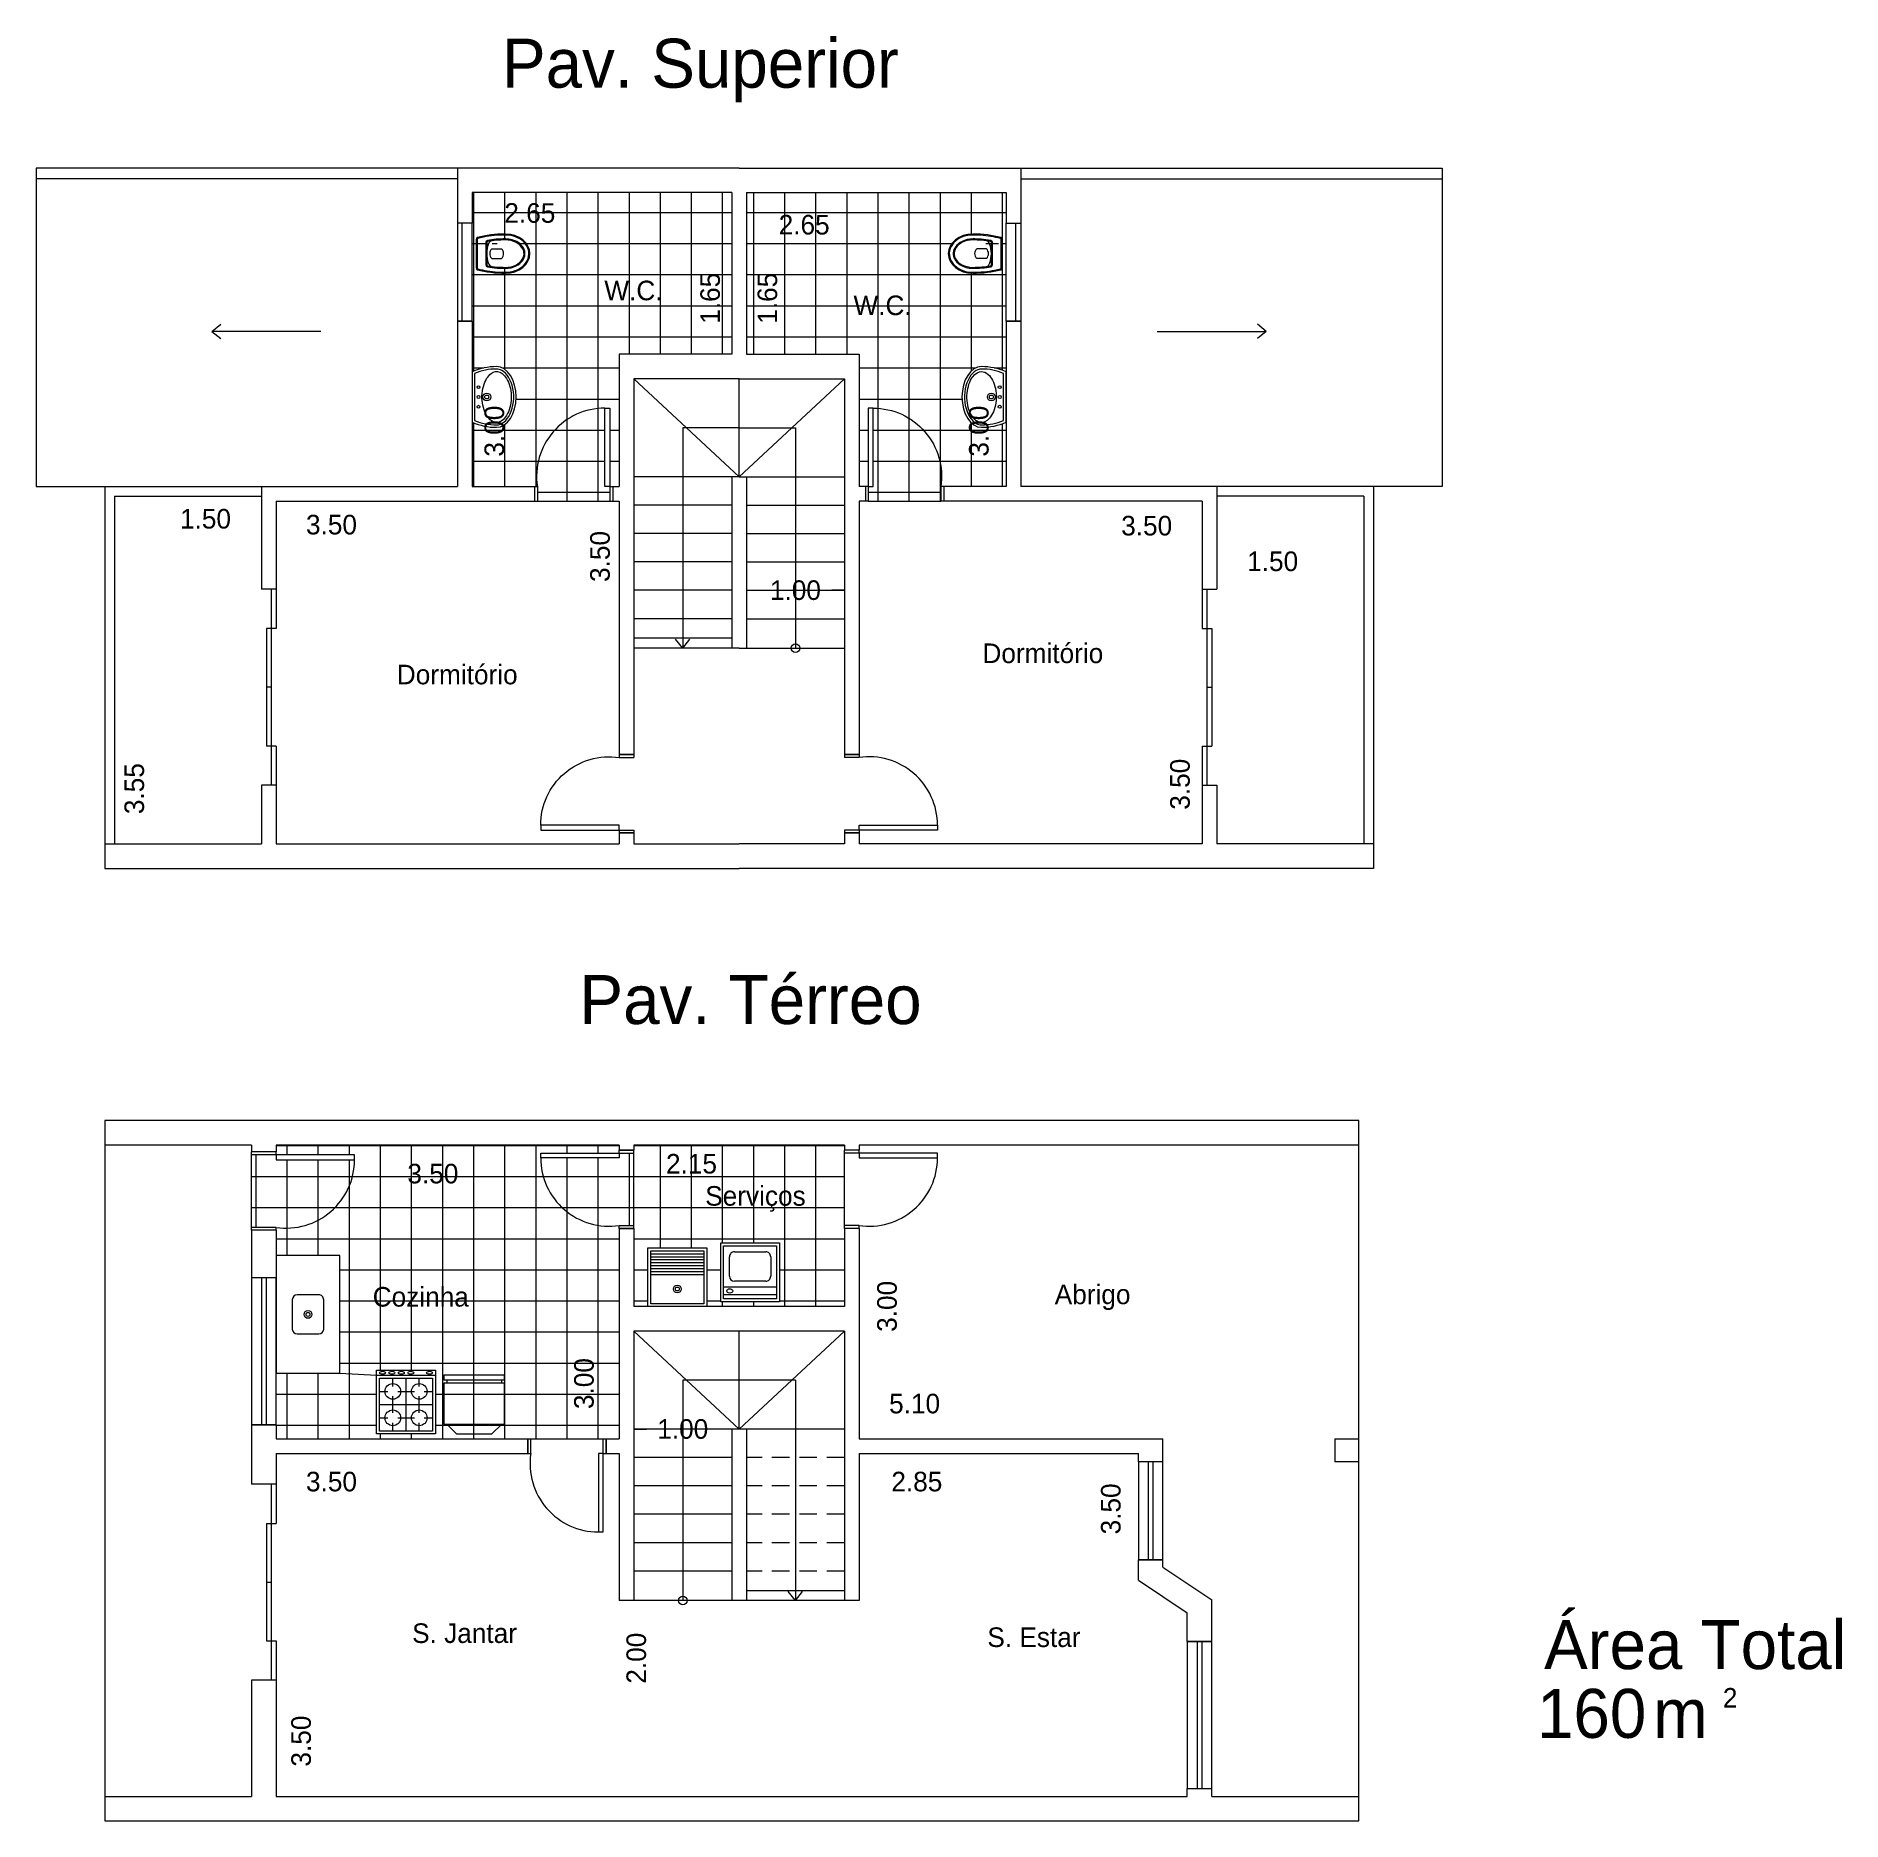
# Model space of a CAD drawing. Extents: x 0.2 to 18.6, y 0.1 to 18.3.
import ezdxf

# ---------------------------------------------------------------- set-up
doc = ezdxf.new("R2010")
doc.units = 0
doc.linetypes.add('ACAD_ISO02W100', pattern=[15, 12, -3])
doc.layers.get('0').update_dxf_attribs({"linetype": 'CONTINUOUS'})
doc.layers.get('DEFPOINTS').update_dxf_attribs({"linetype": 'CONTINUOUS'})
for name, color, linetype in [('BLOCO', 5, 'CONTINUOUS'), ('BLOCOS', 5, 'CONTINUOUS'), ('HACHURA', 1, 'CONTINUOUS'), ('PAREDE', 7, 'CONTINUOUS'), ('PONTILHADO', 8, 'ACAD_ISO02W100')]:
    doc.layers.add(name, color=color, linetype=linetype)
doc.styles.add('PADRÃO', font='', dxfattribs={"height": 0.2})
doc.styles.get('PADRÃO').set_extended_font_data('AvantGarde Bk BT')
doc.dimstyles.new('PADRÃOS', dxfattribs={"dimtxt": 0.15, "dimasz": 0.1, "dimexe": 1.25, "dimexo": 0.625, "dimgap": 0.1, "dimtad": 0, "dimjust": 1, "dimzin": 1, "dimdsep": 46, "dimtxsty": 'PADRÃO', "dimcen": 2.5, "dimse1": 1, "dimse2": 1, "dimsd1": 1, "dimsd2": 1, "dimclrt": 1, "dimadec": 0, "dimazin": 0, "dimtfac": 1, "dimtdec": 4, "dimtmove": 0, "dimatfit": 3, "dimfxl": 1, "dimtolj": 1, "dimtzin": 0, "dimarcsym": 0})
pattern_1 = [(0, (-137.6222042091862, -162.2656959921143), (0, 0.3175), []), (90, (-137.6222042091862, -162.2656959921143), (-0.3175, 1.944062586693024e-17), [])]

msp = doc.modelspace()

# ---------------------------------------------------------------- texts
at = {"layer": 'HACHURA', "ltscale": 0.015, "style": 'PADRÃO'}
for s, p in [('Serviços', (6.979958597828869, 6.346406622094577)), ('Abrigo', (10.54736641026113, 5.340972886168089))]:
    msp.add_text(s, height=0.2, dxfattribs=at).set_placement(p)

# ---------------------------------------------------------------- blocks, each defined once
blk = doc.blocks.new('SETA')
at = {"layer": 'PAREDE', "ltscale": 0.015}
for q in [(-0.07329951123824685, -0.09103539160554419), (0.07329951123824685, -0.09103539160554419)]:
    blk.add_line((0, 0), q, dxfattribs=at)
blk = doc.blocks.new('BOLA')
at = {"layer": 'PAREDE', "ltscale": 0.015}
blk.add_circle((0, 0), 0.04372254359887506, dxfattribs=at)
blk = doc.blocks.new('P80D15')
at = {"layer": 'BLOCO', "ltscale": 0.015}
for p, q in [((0, 0.1500000000000057), (0, 0)), ((0, 0.1500000000000341), (0.03000000000000114, 0.1500000000000341)), ((0, 2.842170943040401e-14), (0.03000000000000114, 0)), ((0.03000000000000114, 0.1500000000000057), (0.03000000000000114, 0)), ((0.7700000000000102, 0.1500000000000057), (0.7700000000000102, 0)), ((0.7700000000000102, 0.1500000000000057), (0.8000000000000114, 0.1500000000000057)), ((0.7699999999999818, 0), (0.8000000000000114, 0)), ((0.8000000000000114, 0.1500000000000057), (0.8000000000000114, 0))]:
    blk.add_line(p, q, dxfattribs=at)
at = {"layer": 'BLOCO'}
blk.add_lwpolyline([(0.7700000000000102, 0.1500000000000057), (0.7199999999999989, 0.1500000000000057), (0.7199999999999989, 0.950000000000017), (0.7700000000000102, 0.950000000000017)], close=True, dxfattribs=at)
at = {"layer": 'BLOCO', "ltscale": 0.015}
blk.add_arc((0.7199999999999989, 0.2524375000000134), 0.6975625000000036, 89.99999999999959, 188.444460412286, dxfattribs=at)
blk = doc.blocks.new('J15')
at = {"layer": 'BLOCO'}
for p, q in [((1.5, 0.25), (0, 0.25)), ((0, 0.25), (0, 0)), ((1.5, 0), (1.5, 0.25)), ((1.5, 0.1500000000000057), (0, 0.1500000000000057)), ((0, 0.09999999999999432), (1.5, 0.09999999999999432)), ((0, 0), (1.5, 0))]:
    blk.add_line(p, q, dxfattribs=at)
blk = doc.blocks.new('P80E15')
at = {"layer": 'BLOCO', "ltscale": 0.015}
for p, q in [((0.03000000000000114, 0.1500000000000057), (0, 0.1500000000000057)), ((0, 0.1500000000000057), (0, 0)), ((0.03000000000000114, 2.842170943040401e-14), (0, 0)), ((0.03000000000000114, 0.1500000000000057), (0.03000000000000114, 0)), ((0.8000000000000114, 0.1500000000000341), (0.7700000000000102, 0.1500000000000341)), ((0.7700000000000102, 0.1500000000000057), (0.7700000000000102, 0)), ((0.8000000000000114, 2.842170943040401e-14), (0.7700000000000102, 5.684341886080801e-14)), ((0.8000000000000114, 0.1500000000000057), (0.8000000000000114, 0))]:
    blk.add_line(p, q, dxfattribs=at)
at = {"layer": 'BLOCO'}
blk.add_lwpolyline([(0.03000000000000114, 0.1500000000000057), (0.0800000000000125, 0.1500000000000057), (0.0800000000000125, 0.950000000000017), (0.03000000000000114, 0.950000000000017)], close=True, dxfattribs=at)
at = {"layer": 'BLOCO', "ltscale": 0.015}
blk.add_arc((0.0800000000000125, 0.2524375000000134), 0.6975625000000036, 351.555539587714, 90.00000000000041, dxfattribs=at)
blk = doc.blocks.new('P80E25')
at = {"layer": 'BLOCO', "ltscale": 0.015}
for p, q in [((0.03000000000000114, 0.25), (0, 0.25)), ((0, 0.25), (0, 0)), ((0.03000000000000114, 0.25), (0.03000000000000114, 0)), ((0.8000000000000114, 0.2500000000000284), (0.7700000000000102, 0.2500000000000284)), ((0.7700000000000102, 0.25), (0.7700000000000102, 2.842170943040401e-14)), ((0.8000000000000114, 0.25), (0.8000000000000114, 2.842170943040401e-14)), ((0.8000000000000114, 2.842170943040401e-14), (0, 0))]:
    blk.add_line(p, q, dxfattribs=at)
at = {"layer": 'BLOCO'}
blk.add_lwpolyline([(0.03000000000000114, 0.25), (0.0800000000000125, 0.25), (0.0800000000000125, 1.050000000000011), (0.03000000000000114, 1.050000000000011)], close=True, dxfattribs=at)
at = {"layer": 'BLOCO', "ltscale": 0.015}
blk.add_arc((0.0800000000000125, 0.3524375000000077), 0.6975625000000036, 351.555539587714, 90.00000000000041, dxfattribs=at)
blk = doc.blocks.new('J1')
at = {"layer": 'BLOCO'}
for p, q in [((0, 0.25), (0, 0)), ((1, 0.25), (0, 0.25)), ((1, 0), (1, 0.25)), ((1, 0.1500000000000057), (0, 0.1500000000000057)), ((0, 0.09999999999999432), (1, 0.09999999999999432)), ((0, 0), (1, 0))]:
    blk.add_line(p, q, dxfattribs=at)
blk = doc.blocks.new('COZINHA')
at = {"layer": 'HACHURA', "ltscale": 0.015, "style": 'PADRÃO'}
blk.add_text('Cozinha', height=0.2, dxfattribs=at).set_placement((-0.6582467478390299, -0.06847717339962855))
blk = doc.blocks.new('JANTAR')
at = {"layer": 'HACHURA', "ltscale": 0.015, "style": 'PADRÃO'}
blk.add_text('S. Jantar', height=0.2, dxfattribs=at).set_placement((-0.562251810807993, -0.02739128426412663))
blk = doc.blocks.new('ESTAR')
at = {"layer": 'HACHURA', "ltscale": 0.015, "style": 'PADRÃO'}
blk.add_text('S. Estar', height=0.2, dxfattribs=at).set_placement((-0.425116371214699, -0.06847717339962855))
blk = doc.blocks.new('DORMI')
at = {"layer": 'HACHURA', "ltscale": 0.015, "style": 'PADRÃO'}
blk.add_text('Dormitório', height=0.2, dxfattribs=at).set_placement((-0.5164404245072092, -0.06614472024716633))
blk = doc.blocks.new('WC')
at = {"layer": 'HACHURA', "ltscale": 0.015, "style": 'PADRÃO'}
blk.add_text('W.C.', height=0.2, dxfattribs=at).set_placement((-0.137135439593294, -0.09586776615662984))
blk = doc.blocks.new('VASOSAN')
at = {"layer": 'BLOCOS'}
for p, q in [((-0.04999870165021036, 0.1999637913173729), (-0.04999870165021036, 0.300036208682684)), ((0.05000129834978395, 0.2000000000000171), (0.05000129834978395, 0.3000000000000398)), ((-0.1449592708755176, 0.04000000000002046), (0.1449618675667352, 0.04000000000002046)), ((-0.144958964094414, 0.05000000000001137), (0.144958964094414, 0.05000000000001137)), ((-0.1156907586723577, 0.1400000000000148), (0.1156608751354042, 0.1400000000000148)), ((-0.1156899891503542, 0.1500000000000057), (0.1156563640565906, 0.1500000000000057))]:
    blk.add_line(p, q, dxfattribs=at)
for centre, radius, start, end in [((-1.681254687468936e-05, 0.2500000000000284), 0.07072348561596478, 44.98962509969003, 134.9688828081831), ((-1.681254687468936e-05, 0.2500000000000284), 0.07072348561596478, 225.0311171918169, 315.01037490031), ((-0.1449592708755176, 0.06000000000784667), 0.02, 195.5363314444965, 269.9999999879495), ((-0.1449589640944282, 0.0600000000000307), 0.01, 195.5346797106506, 270), ((-0.1156907586724003, 0.1599999999999966), 0.02, 189.3867869031125, 270.0000000001221), ((-0.1156899891503826, 0.1599999999999113), 0.01, 189.3843767903272, 270.0000000002443), ((0.1156563640566048, 0.1599999999999397), 0.01, 269.9999999999185, 350.5758748885445), ((0.1156608751354185, 0.1600000000000534), 0.02, 269.9999999999593, 350.5771305827586), ((0.1449589640941156, 0.06000000000059913), 0.01, 270.0000000017912, 344.483103753554), ((0.1449618675666784, 0.06000000000008754), 0.02, 270.0000000001221, 344.463668535786)]:
    blk.add_arc(centre, radius, start, end, dxfattribs=at)
for centre, major_axis, ratio, start_param, end_param in [((1.298349786793551e-06, 0.3400000000000034), (0, 0.25), 0.8000000000000114, 4.71238898038469, 7.853981633974483), ((1.298349786793551e-06, 0.3400000000000034), (0, 0.5), 0.4000000000000057, 1.570796326794897, 2.178171401941273), ((3.162615456631102e-06, 0.2000000000000171), (-0.1315416254084454, 0), 0.380107846735427, 0, 3.141592653589793), ((1.298349786793551e-06, 0.3400000000000034), (0, 0.5), 0.4000000000000057, 4.10501390519934, 4.71238898038469)]:
    blk.add_ellipse(centre, major_axis=major_axis, ratio=ratio, start_param=start_param, end_param=end_param, dxfattribs=at)
for points, knots in [([(0.1900012983497845, 0.3400000000000034), (0.1900012983497845, 0.3848761319792686), (0.1797393390216371, 0.4296688513161939), (0.1275724019719462, 0.5345347987748141), (0.06728061332151469, 0.5774883381547511), (-0.05557463358574921, 0.5822833263597715), (-0.1176873313140447, 0.5442092108278018), (-0.1772271428546759, 0.4396819034496957), (-0.1899987016502109, 0.3899119131999385), (-0.1899987016502109, 0.3400000000000034)], [4.71238898038469, 4.71238898038469, 4.71238898038469, 4.71238898038469, 5.268704666077937, 5.268704666077937, 6.251971787216637, 6.251971787216637, 7.235238908355337, 7.235238908355337, 7.853981633974483, 7.853981633974483, 7.853981633974483, 7.853981633974483]), ([(0.1500012983497925, 0.3400000000000034), (0.1500012983497925, 0.3788440209133057), (0.1410350669412708, 0.4175642631073231), (0.09785548235792874, 0.5046356523495774), (0.05186252916044509, 0.5365242863162791), (-0.035906470330346, 0.5428969122828846), (-0.08268716521656927, 0.5186239494114204), (-0.136675398657502, 0.4336095243094746), (-0.1499987016502189, 0.3869668551708401), (-0.1499987016502189, 0.3400000000000034)], [4.71238898038469, 4.71238898038469, 4.71238898038469, 4.71238898038469, 5.267303564860582, 5.267303564860582, 6.225165062483076, 6.225165062483076, 7.18302656010557, 7.18302656010557, 7.853981633974483, 7.853981633974483, 7.853981633974483, 7.853981633974483]), ([(0.1400012983497874, 0.3400000000000034), (0.1400012983497874, 0.3772837390730786), (0.1313244408788421, 0.4146147677288923), (0.08614040026922964, 0.5057958350239744), (0.03502463044166859, 0.5349710805647021), (-0.04931088296146413, 0.5246485128546965), (-0.08846614740087944, 0.4978919085569657), (-0.1301770436703151, 0.4186244413023701), (-0.139998701650228, 0.3793231752999873), (-0.139998701650228, 0.3400000000000034)], [4.71238898038469, 4.71238898038469, 4.71238898038469, 4.71238898038469, 5.266984672173268, 5.266984672173268, 6.376176055750425, 6.376176055750425, 7.268653195712185, 7.268653195712185, 7.853981633974483, 7.853981633974483, 7.853981633974483, 7.853981633974483]), ([(-0.1899987016502109, 0.3400000000000034), (-0.1899987016502109, 0.2628456380244302), (-0.1826597402104682, 0.1857481592563204), (-0.1646350625580055, 0.0962993025843275), (-0.1598779088782436, 0.07633152029333701), (-0.1545936493339752, 0.05732178411361133)], [1.570796326794897, 1.570796326794897, 1.570796326794897, 1.570796326794897, 2.037455774227855, 2.037455774227855, 2.178171373096618, 2.178171373096618, 2.178171373096618, 2.178171373096618]), ([(0.1255213970934932, 0.158362586435743), (0.1304959230626253, 0.1883329397418549), (0.1342856674288981, 0.2197754344096836), (0.1388984311594896, 0.280892952358073), (0.1400012983497874, 0.3104504303007616), (0.1400012983497874, 0.3400000000000034)], [4.319424209334854, 4.319424209334854, 4.319424209334854, 4.319424209334854, 4.526146784234752, 4.526146784234752, 4.71238898038469, 4.71238898038469, 4.71238898038469, 4.71238898038469]), ([(0.1353910129756457, 0.1567256052765629), (0.1406375926198677, 0.1883393074453181), (0.1445703338030171, 0.2215366219332111), (0.1489940345178695, 0.2833246268364178), (0.1500012983497925, 0.3116621455754114), (0.1500012983497925, 0.3400000000000034)], [4.319414935773391, 4.319414935773391, 4.319414935773391, 4.319414935773391, 4.53527739023095, 4.53527739023095, 4.71238898038469, 4.71238898038469, 4.71238898038469, 4.71238898038469]), ([(0.1545944801337669, 0.0573247746568768), (0.1714080019636555, 0.1178830224408784), (0.1827947395838834, 0.188231392050767), (0.1891612343353728, 0.2873542333339003), (0.1900012983497845, 0.3136769834079587), (0.1900012983497845, 0.3400000000000034)], [4.105016649121983, 4.105016649121983, 4.105016649121983, 4.105016649121983, 4.553177186481221, 4.553177186481221, 4.71238898038469, 4.71238898038469, 4.71238898038469, 4.71238898038469])]:
    blk.add_open_spline(points, degree=3, knots=knots, dxfattribs=at)
for points in [[(-0.1499987016502189, 0.3400000000000034), (-0.1499987016502189, 0.2771333061211863), (-0.1449377691834997, 0.2142947379843179), (-0.1354229546785177, 0.1567380311504962)], [(-0.1399987016502138, 0.3400000000000034), (-0.1399987016502138, 0.2776703725988909), (-0.1349701841103865, 0.2153313553609451), (-0.1255561557510418, 0.1583694305881238)]]:
    blk.add_open_spline(points, degree=3, dxfattribs=at)
blk = doc.blocks.new('LAVAT')
at = {"layer": 'BLOCOS'}
for p, q in [((-0.2573623180961135, 0), (0.2573623180960993, 0)), ((-0.2410322495695425, 0.02500000000000568), (0.2410322495695283, 0.02500000000000568))]:
    blk.add_line(p, q, dxfattribs=at)
for centre, radius in [((-2.842170943040401e-14, 0.1500000000000057), 0.04), ((-0.09999999999999432, 0.06499999999999773), 0.015), ((-2.842170943040401e-14, 0.1500000000000057), 0.02), ((0, 0.06499999999999773), 0.015), ((0.09999999999999432, 0.06499999999999773), 0.015)]:
    blk.add_circle(centre, radius, dxfattribs=at)
for centre, radius, start, end in [((0.3099999999999739, 0.25), 0.6200000000000045, 180, 203.779994731564), ((0.3099999999999739, 0.25), 0.5951987399818819, 180.0000000000055, 202.2113997706397), ((-0.3099999999999739, 0.25), 0.5951987399818819, 337.7886002293573, 359.9999999999946), ((-0.3099999999999739, 0.25), 0.6200000000000045, 336.2200052684331, 7.016477563892661e-15)]:
    blk.add_arc(centre, radius, start, end, dxfattribs=at)
blk.add_ellipse((-2.842170943040401e-14, 0.25), major_axis=(0.3100000000000023, 0), ratio=0.645161290322576, start_param=0, end_param=3.141592653589793, dxfattribs=at)
for points, knots in [([(0.2849999999999824, 0.2500000000000284), (0.2849999999999682, 0.300317964642403), (0.2452497040517159, 0.3541887687748044), (0.1008916727811169, 0.4227595909021034), (3.167234224576987e-05, 0.4339558931305021), (-0.1743068501371283, 0.3989778962069579), (-0.2442601782461509, 0.3532994974840165), (-0.2803506487652356, 0.2860131679577762), (-0.2851229441039038, 0.2679846562883483), (-0.285198739981908, 0.2499999999999716)], [0, 0, 0, 0, 0.9361481793933827, 0.9361481793933827, 1.872296358786765, 1.872296358786765, 2.808444538180148, 2.808444538180148, 3.13938546545754, 3.13938546545754, 3.13938546545754, 3.13938546545754]), ([(0.2599999999999625, 0.2500000000000284), (0.2599999999999625, 0.2784978981889878), (0.242078010852012, 0.3126567214920613), (0.1643569005752425, 0.3704649949829673), (0.1030052039381815, 0.3920693254798095), (-0.02877373062847255, 0.4037223597623836), (-0.0976825814684048, 0.3936467971219031), (-0.2034406750199054, 0.3477822861136133), (-0.2396263539294523, 0.3143366745038918), (-0.2661732608932681, 0.2526194074667387), (-0.2627272874450739, 0.2240541362115209), (-0.2158391141528142, 0.162032776211305), (-0.168127663237712, 0.1314918993692231), (-0.04805875393354597, 0.09792981637818343), (0.02266607553652022, 0.095757041570522), (0.1477154277714732, 0.1225128520000851), (0.2007272141554637, 0.1503951910720218), (0.2508407150234859, 0.2045307616155014), (0.2599999999999767, 0.2286312563089723), (0.2599999999999625, 0.2500000000000284)], [0, 0, 0, 0, 0.718091798041799, 0.718091798041799, 1.436183596083598, 1.436183596083598, 2.154275394125397, 2.154275394125397, 2.872367192167196, 2.872367192167196, 3.590458990208995, 3.590458990208995, 4.308550788250794, 4.308550788250794, 5.026642586292593, 5.026642586292593, 5.744734384334392, 5.744734384334392, 6.283185307179586, 6.283185307179586, 6.283185307179586, 6.283185307179586])]:
    blk.add_open_spline(points, degree=3, knots=knots, dxfattribs=at)
blk = doc.blocks.new('MÁQUINA')
at = {"layer": 'BLOCOS'}
for p, q in [((-0.2999999999999972, 0.6500000000000057), (0.2999999999999972, 0.6500000000000057)), ((-0.2999999999999972, 0.05000000000001137), (-0.2999999999999972, 0.6500000000000057)), ((-0.2700000000000244, 0.620000000000033), (0.2700000000000102, 0.620000000000033)), ((-0.2699999999999818, 0.0800000000000125), (-0.2700000000000244, 0.620000000000033)), ((-0.160000000000025, 0.5600000000000023), (0.1600000000000108, 0.5600000000000023)), ((0.2700000000000102, 0.620000000000033), (0.269999999999996, 0.07999999999995566)), ((0.2999999999999972, 0.6500000000000057), (0.2999999999999972, 0.05000000000001137)), ((-0.210000000000008, 0.3100000000000023), (-0.2100000000000222, 0.5099999999999909)), ((0.210000000000008, 0.5099999999999909), (0.2099999999999795, 0.3099999999999739)), ((0.2700000000000102, 0.1999999999999602), (-0.2699999999999676, 0.2000000000000171)), ((0.1599999999999824, 0.2599999999999625), (-0.1600000000000108, 0.2599999999999909)), ((0.2999999999999972, 0.05000000000001137), (-0.2999999999999972, 0.05000000000001137)), ((0.269999999999996, 0.1199999999999477), (-0.2699999999999818, 0.1200000000000045)), ((0.269999999999996, 0.07999999999995566), (-0.2699999999999818, 0.0800000000000125))]:
    blk.add_line(p, q, dxfattribs=at)
for centre, start, end in [((-0.160000000000025, 0.5099999999999909), 90, 180.0000000000045), ((0.1600000000000108, 0.5099999999999909), 359.9999999999985, 90.00000000000375), ((-0.1600000000000108, 0.3100000000000023), 180.0000000000057, 269.9999999999924), ((0.1599999999999824, 0.3099999999999739), 269.999999999994, 359.9999999999981)]:
    blk.add_arc(centre, 0.05, start, end, dxfattribs=at)
blk.add_ellipse((-0.2079155801208259, 0.1609604888554372), major_axis=(-0.03006968374842245, 0), ratio=0.7169811713374736, dxfattribs=at)
blk = doc.blocks.new('TANQUE')
at = {"layer": 'BLOCOS'}
for p, q in [((-0.2999999999999972, 0.5999999999999943), (0.2999999999999972, 0.5999999999999943)), ((-0.2999999999999972, 0), (-0.2999999999999972, 0.5999999999999943)), ((-0.2700000000000244, 0.5700000000000216), (0.2700000000000102, 0.5700000000000216)), ((-0.2699999999999818, 0.03000000000000114), (-0.2700000000000244, 0.5700000000000216)), ((0.2700000000000102, 0.5700000000000216), (0.269999999999996, 0.02999999999994429)), ((0.2999999999999972, 0.5999999999999943), (0.2999999999999972, 0)), ((-0.2700000000000244, 0.5400000000000205), (0.2700000000000102, 0.5400000000000205)), ((-0.2700000000000244, 0.5100000000000193), (0.2700000000000102, 0.5100000000000193)), ((-0.2700000000000244, 0.4800000000000182), (0.2700000000000102, 0.4800000000000182)), ((-0.2700000000000244, 0.4500000000000171), (0.2700000000000102, 0.4500000000000171)), ((-0.2700000000000244, 0.4200000000000159), (0.2700000000000102, 0.4200000000000159)), ((-0.2700000000000244, 0.3900000000000148), (0.2700000000000102, 0.3900000000000148)), ((-0.2700000000000244, 0.3600000000000136), (0.2700000000000102, 0.3600000000000136)), ((-0.2700000000000244, 0.3300000000000125), (0.2700000000000102, 0.3300000000000125)), ((0.2999999999999972, 0), (-0.2999999999999972, 0)), ((0.269999999999996, 0.02999999999994429), (-0.2699999999999818, 0.03000000000000114))]:
    blk.add_line(p, q, dxfattribs=at)
for radius in [0.04, 0.02]:
    blk.add_circle((1.4210854715202e-14, 0.1800000000000068), radius, dxfattribs=at)
blk = doc.blocks.new('FOGÃO4B')
at = {"layer": 'BLOCOS'}
for p, q in [((-0.2999999999999972, 0.700000000000017), (0.2999999999999972, 0.700000000000017)), ((-0.2999999999999972, 0.05000000000001137), (-0.2999999999999829, 0.700000000000017)), ((-0.2999999999999972, 0.6500000000000057), (0.2999999999999972, 0.6500000000000057)), ((-0.2700000000000244, 0.620000000000033), (0.2700000000000102, 0.620000000000033)), ((-0.2699999999999818, 0.0800000000000125), (-0.2700000000000244, 0.620000000000033)), ((-0.1350000000000051, 0.5350000000000534), (-0.1350000000000193, 0.620000000000033)), ((2.842170943040401e-14, 0.0800000000000125), (-1.4210854715202e-14, 0.620000000000033)), ((0.1350000000000051, 0.5350000000000534), (0.1349999999999909, 0.620000000000033)), ((0.2700000000000102, 0.620000000000033), (0.269999999999996, 0.07999999999995566)), ((0.2999999999999972, 0.700000000000017), (0.2999999999999972, 0.05000000000001137)), ((-0.2700000000000244, 0.4850000000000421), (-0.1850000000000023, 0.4850000000000421)), ((-0.1349999999999909, 0.2650000000000716), (-0.1350000000000051, 0.4350000000000307)), ((-0.08500000000000796, 0.4850000000000421), (0.08500000000000796, 0.4850000000000421)), ((0.1350000000000051, 0.2650000000000716), (0.1350000000000051, 0.4350000000000307)), ((0.1850000000000023, 0.4850000000000421), (0.2700000000000102, 0.4850000000000421)), ((-0.2700000000000244, 0.3500000000000512), (0.2700000000000102, 0.3500000000000512)), ((-0.2700000000000244, 0.2150000000000603), (-0.1850000000000023, 0.2150000000000603)), ((-0.08500000000000796, 0.2150000000000603), (0.08500000000000796, 0.2150000000000603)), ((0.1850000000000023, 0.2150000000000603), (0.2700000000000102, 0.2150000000000603)), ((0.2999999999999972, 0.05000000000001137), (-0.2999999999999972, 0.05000000000001137)), ((0.269999999999996, 0.07999999999995566), (-0.2699999999999818, 0.0800000000000125)), ((-0.1349999999999767, 0.0800000000000125), (-0.1349999999999767, 0.1650000000000489)), ((0.1350000000000335, 0.0800000000000125), (0.1350000000000193, 0.1650000000000489))]:
    blk.add_line(p, q, dxfattribs=at)
for centre in [(-0.1350000000000051, 0.4850000000000421), (0.1350000000000051, 0.4850000000000421), (-0.1350000000000051, 0.2150000000000603), (0.1350000000000051, 0.2150000000000603)]:
    blk.add_circle(centre, 0.08, dxfattribs=at)
for centre in [(-0.2399999999999949, 0.6750000000000114), (-0.1439999999999912, 0.6750000000000114), (-0.04800000000000182, 0.6750000000000114), (0.04800000000000182, 0.6750000000000114), (0.2400000000000091, 0.6750000000000114)]:
    blk.add_ellipse(centre, major_axis=(-0.03000000000000114, 0), ratio=0.499999999999981, dxfattribs=at)
blk = doc.blocks.new('GELAD')
at = {"layer": 'BLOCOS'}
for p, q in [((0.3100000000000023, 0.6499999999999773), (-0.3100000000000023, 0.6499999999999773)), ((-0.3100000000000023, 0.6499999999999773), (-0.3100000000000023, 0.5999999999999659)), ((0.3100000000000023, 0.5999999999999659), (-0.3100000000000023, 0.5999999999999659)), ((0.3100000000000023, 0.5699999999999648), (-0.3100000000000023, 0.5699999999999648)), ((-0.3100000000000023, 0.5699999999999648), (-0.3100000000000023, 0.1499999999999773)), ((-0.2800000000000011, 0.5999999999999659), (-0.2799999999999869, 0.5699999999999932)), ((0.2800000000000153, 0.5699999999999932), (0.2800000000000011, 0.5999999999999659)), ((0.3100000000000165, 0.5999999999999659), (0.3100000000000023, 0.6499999999999773)), ((0.3100000000000023, 0.1499999999999773), (0.3100000000000165, 0.5699999999999648)), ((-0.3100000000000023, 0.1499999999999773), (0.3100000000000023, 0.1499999999999773)), ((-0.1800000000000068, 0.05000000000001137), (-0.2800000000000011, 0.1500000000000057)), ((-0.1800000000000068, 0.05000000000001137), (0.1800000000000068, 0.04999999999998295)), ((0.1800000000000068, 0.04999999999998295), (0.2800000000000011, 0.1499999999999773))]:
    blk.add_line(p, q, dxfattribs=at)
blk = doc.blocks.new('PIA')
at = {"layer": 'BLOCOS'}
blk.add_lwpolyline([(-0.6000000000000085, 0), (0.5999999999999943, 0), (0.5999999999999943, 0.6500000000000057), (-0.6000000000000085, 0.6500000000000057)], close=True, dxfattribs=at)
blk.add_lwpolyline([(-0.1500000000000199, 0.1649999999999352), (0.1500000000000057, 0.1649999999999636, 0.414213562373095), (0.2000000000000028, 0.214999999999975), (0.2000000000000028, 0.4349999999999454, 0.414213562373095), (0.1500000000000057, 0.4849999999999568), (-0.1500000000000057, 0.4849999999999852, 0.4142135623731188), (-0.2000000000000028, 0.4349999999999739), (-0.2000000000000171, 0.2149999999999466, 0.4142135623730711)], format="xyb", close=True, dxfattribs=at)
for radius in [0.04, 0.02]:
    blk.add_circle((0, 0.3249999999999886), radius, dxfattribs=at)
blk = doc.blocks.new('SUPERIOR')
at = {"layer": 'HACHURA', "ltscale": 0.015, "style": 'PADRÃO'}
blk.add_text('Pav. Superior', height=0.5, dxfattribs=at).set_placement((-1.76903514439141, -0.191736915327283))
blk = doc.blocks.new('TÉRREO')
at = {"layer": 'HACHURA', "ltscale": 0.015, "style": 'PADRÃO'}
blk.add_text('Pav. Térreo', height=0.5, dxfattribs=at).set_placement((-1.919883222733915, -0.2465187923484109))
blk = doc.blocks.new('*D28')
at = {"layer": 'DEFPOINTS', "color": 0, "linetype": 'ByBlock', "ltscale": 0.015}
for p in [(142.2228390484036, 178.9550023935684), (144.8728390484036, 178.9550023935684), (144.8728390484036, 178.7457958074316)]:
    blk.add_point(p, dxfattribs=at)
at = {"color": 1, "linetype": 'ByBlock', "ltscale": 0.015, "insert": (142.8120560813707, 178.7457958074316), "char_height": 0.2, "attachment_point": 5, "style": 'PADRÃO'}
blk.add_mtext('\\A1;2.65', dxfattribs=at)
blk = doc.blocks.new('*D29')
at = {"layer": 'DEFPOINTS', "color": 0, "linetype": 'ByBlock', "ltscale": 0.015}
for p in [(144.6534070054978, 178.9550023935684), (144.8728390484036, 178.9550023935684), (144.8728390484036, 177.3050023935684)]:
    blk.add_point(p, dxfattribs=at)
at = {"color": 1, "linetype": 'ByBlock', "ltscale": 0.015, "insert": (144.6534070054978, 177.8763622836783), "char_height": 0.2, "attachment_point": 5, "rotation": 90, "style": 'PADRÃO'}
blk.add_mtext('\\A1;1.65', dxfattribs=at)
blk = doc.blocks.new('*D30')
at = {"layer": 'DEFPOINTS', "color": 0, "linetype": 'ByBlock', "ltscale": 0.015}
for p in [(142.2228390484036, 178.9550023935684), (142.4504284837548, 178.9550023935684), (142.2228390484036, 175.9550023935685)]:
    blk.add_point(p, dxfattribs=at)
at = {"color": 1, "linetype": 'ByBlock', "ltscale": 0.015, "insert": (142.4504284837548, 176.5197001957663), "char_height": 0.2, "attachment_point": 5, "rotation": 90, "style": 'PADRÃO'}
blk.add_mtext('\\A1;3.00', dxfattribs=at)
blk = doc.blocks.new('*D31')
at = {"layer": 'DEFPOINTS', "color": 0, "linetype": 'ByBlock', "ltscale": 0.015}
for p in [(145.0228390484037, 178.9550023935684), (147.6728390484037, 178.9550023935685), (147.6728390484037, 178.626062971563)]:
    blk.add_point(p, dxfattribs=at)
at = {"color": 1, "linetype": 'ByBlock', "ltscale": 0.015, "insert": (145.6120560813707, 178.626062971563), "char_height": 0.2, "attachment_point": 5, "style": 'PADRÃO'}
blk.add_mtext('\\A1;2.65', dxfattribs=at)
blk = doc.blocks.new('*D32')
at = {"layer": 'DEFPOINTS', "color": 0, "linetype": 'ByBlock', "ltscale": 0.015}
for p in [(145.0228390484037, 178.9550023935684), (145.2378706367779, 178.9550023935684), (145.0228390484037, 177.3050023935685)]:
    blk.add_point(p, dxfattribs=at)
at = {"color": 1, "linetype": 'ByBlock', "ltscale": 0.015, "insert": (145.2378706367779, 177.8763622836784), "char_height": 0.2, "attachment_point": 5, "rotation": 90, "style": 'PADRÃO'}
blk.add_mtext('\\A1;1.65', dxfattribs=at)
blk = doc.blocks.new('*D33')
at = {"layer": 'DEFPOINTS', "color": 0, "linetype": 'ByBlock', "ltscale": 0.015}
for p in [(147.3958903323987, 178.9550023935684), (147.6728390484037, 178.9550023935684), (147.6728390484037, 175.9550023935685)]:
    blk.add_point(p, dxfattribs=at)
at = {"color": 1, "linetype": 'ByBlock', "ltscale": 0.015, "insert": (147.3958903323987, 176.5197001957663), "char_height": 0.2, "attachment_point": 5, "rotation": 90, "style": 'PADRÃO'}
blk.add_mtext('\\A1;3.00', dxfattribs=at)
blk = doc.blocks.new('*D34')
at = {"color": 0, "linetype": 'ByBlock', "ltscale": 0.015}
for p, q in [((145.0228390484037, 174.8950023935685), (145.1516165209311, 174.8950023935685)), ((146.0228390484037, 174.8950023935685), (145.8940615758762, 174.8950023935685))]:
    blk.add_line(p, q, dxfattribs=at)
at = {"layer": 'DEFPOINTS', "color": 0, "linetype": 'ByBlock', "ltscale": 0.015}
for p in [(145.0228390484037, 174.8950023935685), (145.0228390484037, 174.8950023935685), (146.0228390484037, 174.8950023935685)]:
    blk.add_point(p, dxfattribs=at)
at = {"color": 1, "linetype": 'ByBlock', "ltscale": 0.015, "insert": (145.5228390484037, 174.8950023935685), "char_height": 0.2, "attachment_point": 5, "style": 'PADRÃO'}
blk.add_mtext('\\A1;1.00', dxfattribs=at)
blk = doc.blocks.new('*D35')
at = {"layer": 'DEFPOINTS', "color": 0, "linetype": 'ByBlock', "ltscale": 0.015}
for p in [(146.1728390484037, 175.8050023935685), (149.6728390484037, 175.8050023935685), (146.1728390484037, 175.5534692133058)]:
    blk.add_point(p, dxfattribs=at)
at = {"color": 1, "linetype": 'ByBlock', "ltscale": 0.015, "insert": (149.1081412462059, 175.5534692133058), "char_height": 0.2, "attachment_point": 5, "style": 'PADRÃO'}
blk.add_mtext('\\A1;3.50', dxfattribs=at)
blk = doc.blocks.new('*D36')
at = {"layer": 'DEFPOINTS', "color": 0, "linetype": 'ByBlock', "ltscale": 0.015}
for p in [(149.6728390484037, 175.8050023935685), (149.4490066281669, 172.3050023935685), (149.6728390484037, 172.3050023935685)]:
    blk.add_point(p, dxfattribs=at)
at = {"color": 1, "linetype": 'ByBlock', "ltscale": 0.015, "insert": (149.4490066281669, 172.9149070379883), "char_height": 0.2, "attachment_point": 5, "rotation": 90, "style": 'PADRÃO'}
blk.add_mtext('\\A1;3.50', dxfattribs=at)
blk = doc.blocks.new('*D37')
at = {"layer": 'DEFPOINTS', "color": 0, "linetype": 'ByBlock', "ltscale": 0.015}
for p in [(143.6587437420047, 175.8050023935685), (143.5294384107301, 172.3050023935685), (143.6587437420047, 172.3050023935685)]:
    blk.add_point(p, dxfattribs=at)
at = {"color": 1, "linetype": 'ByBlock', "ltscale": 0.015, "insert": (143.5294384107301, 175.2403045913707), "char_height": 0.2, "attachment_point": 5, "rotation": 90, "style": 'PADRÃO'}
blk.add_mtext('\\A1;3.50', dxfattribs=at)
blk = doc.blocks.new('*D38')
at = {"layer": 'DEFPOINTS', "color": 0, "linetype": 'ByBlock', "ltscale": 0.015}
for p in [(140.2228390484036, 175.8050023935685), (143.7228390484036, 175.8050023935685), (143.7228390484036, 175.563996634824)]:
    blk.add_point(p, dxfattribs=at)
at = {"color": 1, "linetype": 'ByBlock', "ltscale": 0.015, "insert": (140.7875368506014, 175.563996634824), "char_height": 0.2, "attachment_point": 5, "style": 'PADRÃO'}
blk.add_mtext('\\A1;3.50', dxfattribs=at)
blk = doc.blocks.new('*D39')
at = {"layer": 'DEFPOINTS', "color": 0, "linetype": 'ByBlock', "ltscale": 0.015}
for p in [(138.5728390484036, 175.8550023935684), (140.0728390484036, 175.8550023935685), (138.5728390484036, 175.6238630104254)]:
    blk.add_point(p, dxfattribs=at)
at = {"color": 1, "linetype": 'ByBlock', "ltscale": 0.015, "insert": (139.5016165209311, 175.6238630104254), "char_height": 0.2, "attachment_point": 5, "style": 'PADRÃO'}
blk.add_mtext('\\A1;1.50', dxfattribs=at)
blk = doc.blocks.new('*D40')
at = {"layer": 'DEFPOINTS', "color": 0, "linetype": 'ByBlock', "ltscale": 0.015}
for p in [(138.5728390484036, 175.8550023935684), (138.775809616118, 175.8550023935684), (138.5728390484036, 172.3050023935685)]:
    blk.add_point(p, dxfattribs=at)
at = {"color": 1, "linetype": 'ByBlock', "ltscale": 0.015, "insert": (138.775809616118, 172.8698375584036), "char_height": 0.2, "attachment_point": 5, "rotation": 90, "style": 'PADRÃO'}
blk.add_mtext('\\A1;3.55', dxfattribs=at)
blk = doc.blocks.new('*D41')
at = {"layer": 'DEFPOINTS', "color": 0, "linetype": 'ByBlock', "ltscale": 0.015}
for p in [(149.8228390484037, 175.8550023935685), (151.3228390484037, 175.8550023935684), (151.3228390484037, 175.1898314274857)]:
    blk.add_point(p, dxfattribs=at)
at = {"color": 1, "linetype": 'ByBlock', "ltscale": 0.015, "insert": (150.3940615758762, 175.1898314274857), "char_height": 0.2, "attachment_point": 5, "style": 'PADRÃO'}
blk.add_mtext('\\A1;1.50', dxfattribs=at)
blk = doc.blocks.new('*D42')
at = {"layer": 'DEFPOINTS', "color": 0, "linetype": 'ByBlock', "ltscale": 0.015}
for p in [(140.2228390484036, 169.2312876947409), (143.7228390484036, 169.1800366471382), (143.7228390484036, 168.9382435569173)]:
    blk.add_point(p, dxfattribs=at)
at = {"color": 1, "linetype": 'ByBlock', "ltscale": 0.015, "insert": (141.8224708927207, 168.9382435569173), "char_height": 0.2, "attachment_point": 5, "style": 'PADRÃO'}
blk.add_mtext('\\A1;3.50', dxfattribs=at)
blk = doc.blocks.new('*D43')
at = {"layer": 'DEFPOINTS', "color": 0, "linetype": 'ByBlock', "ltscale": 0.015}
for p in [(143.3655347154671, 169.2312876947409), (143.7228390484036, 169.2312876947409), (143.7228390484036, 166.231287694741)]:
    blk.add_point(p, dxfattribs=at)
at = {"color": 1, "linetype": 'ByBlock', "ltscale": 0.015, "insert": (143.3655347154671, 166.7959854969388), "char_height": 0.2, "attachment_point": 5, "rotation": 90, "style": 'PADRÃO'}
blk.add_mtext('\\A1;3.00', dxfattribs=at)
blk = doc.blocks.new('*D44')
at = {"layer": 'DEFPOINTS', "color": 0, "linetype": 'ByBlock', "ltscale": 0.015}
for p in [(146.0228390484037, 169.0390592747632), (143.8728390484036, 168.4100366471382), (146.0228390484037, 168.4100366471382)]:
    blk.add_point(p, dxfattribs=at)
at = {"color": 1, "linetype": 'ByBlock', "ltscale": 0.015, "insert": (144.4620560813707, 169.0390592747632), "char_height": 0.2, "attachment_point": 5, "style": 'PADRÃO'}
blk.add_mtext('\\A1;2.15', dxfattribs=at)
blk = doc.blocks.new('*D45')
at = {"layer": 'DEFPOINTS', "color": 0, "linetype": 'ByBlock', "ltscale": 0.015}
for p in [(151.2728390484037, 166.5906757171919), (146.1728390484036, 166.231287694741), (151.2728390484037, 166.2312876947409)]:
    blk.add_point(p, dxfattribs=at)
at = {"color": 1, "linetype": 'ByBlock', "ltscale": 0.015, "insert": (146.7392538835684, 166.5906757171919), "char_height": 0.2, "attachment_point": 5, "style": 'PADRÃO'}
blk.add_mtext('\\A1;5.10', dxfattribs=at)
blk = doc.blocks.new('*D46')
at = {"layer": 'DEFPOINTS', "color": 0, "linetype": 'ByBlock', "ltscale": 0.015}
for p in [(146.1728390484035, 169.231287694741), (146.4588508459194, 169.231287694741), (146.1728390484036, 166.231287694741)]:
    blk.add_point(p, dxfattribs=at)
at = {"color": 1, "linetype": 'ByBlock', "ltscale": 0.015, "insert": (146.4588508459194, 167.5844314243313), "char_height": 0.2, "attachment_point": 5, "rotation": 90, "style": 'PADRÃO'}
blk.add_mtext('\\A1;3.00', dxfattribs=at)
blk = doc.blocks.new('*D47')
at = {"layer": 'DEFPOINTS', "color": 0, "linetype": 'ByBlock', "ltscale": 0.015}
for p in [(140.2228390484036, 166.0812876947409), (143.7228390484036, 166.081287694741), (143.7228390484036, 165.794170163555)]:
    blk.add_point(p, dxfattribs=at)
at = {"color": 1, "linetype": 'ByBlock', "ltscale": 0.015, "insert": (140.7875368506014, 165.794170163555), "char_height": 0.2, "attachment_point": 5, "style": 'PADRÃO'}
blk.add_mtext('\\A1;3.50', dxfattribs=at)
blk = doc.blocks.new('*D48')
at = {"layer": 'DEFPOINTS', "color": 0, "linetype": 'ByBlock', "ltscale": 0.015}
for p in [(140.2228390484036, 166.0812876947409), (140.4785799721569, 166.0812876947409), (140.2228390484036, 162.5812876947409)]:
    blk.add_point(p, dxfattribs=at)
at = {"color": 1, "linetype": 'ByBlock', "ltscale": 0.015, "insert": (140.4785799721569, 163.1459854969387), "char_height": 0.2, "attachment_point": 5, "rotation": 90, "style": 'PADRÃO'}
blk.add_mtext('\\A1;3.50', dxfattribs=at)
blk = doc.blocks.new('*D49')
at = {"layer": 'DEFPOINTS', "color": 0, "linetype": 'ByBlock', "ltscale": 0.015}
for p in [(149.0228390484037, 165.794170163555), (149.0228390484037, 164.7893127410379), (146.1728390484036, 164.5812876947409)]:
    blk.add_point(p, dxfattribs=at)
at = {"color": 1, "linetype": 'ByBlock', "ltscale": 0.015, "insert": (146.7620560813706, 165.794170163555), "char_height": 0.2, "attachment_point": 5, "style": 'PADRÃO'}
blk.add_mtext('\\A1;2.85', dxfattribs=at)
blk = doc.blocks.new('*D50')
at = {"layer": 'DEFPOINTS', "color": 0, "linetype": 'ByBlock', "ltscale": 0.015}
for p in [(149.0228390484037, 166.0812876947409), (148.7429391387938, 162.5812876947409), (149.0228390484037, 162.5812876947409)]:
    blk.add_point(p, dxfattribs=at)
at = {"color": 1, "linetype": 'ByBlock', "ltscale": 0.015, "insert": (148.7429391387938, 165.5165898925431), "char_height": 0.2, "attachment_point": 5, "rotation": 90, "style": 'PADRÃO'}
blk.add_mtext('\\A1;3.50', dxfattribs=at)
blk = doc.blocks.new('*D51')
at = {"color": 0, "linetype": 'ByBlock', "ltscale": 0.015}
for p, q in [((143.8728390484036, 166.3312876947409), (144.0016165209311, 166.3312876947409)), ((144.8728390484036, 166.3312876947409), (144.7440615758761, 166.3312876947409))]:
    blk.add_line(p, q, dxfattribs=at)
at = {"layer": 'DEFPOINTS', "color": 0, "linetype": 'ByBlock', "ltscale": 0.015}
for p in [(143.8728390484036, 166.3312876947409), (144.8728390484036, 166.3312876947409), (144.8728390484036, 166.3312876947409)]:
    blk.add_point(p, dxfattribs=at)
at = {"color": 1, "linetype": 'ByBlock', "ltscale": 0.015, "insert": (144.3728390484036, 166.3312876947409), "char_height": 0.2, "attachment_point": 5, "style": 'PADRÃO'}
blk.add_mtext('\\A1;1.00', dxfattribs=at)
blk = doc.blocks.new('*D52')
at = {"layer": 'DEFPOINTS', "color": 0, "linetype": 'ByBlock', "ltscale": 0.015}
for p in [(143.8728390484036, 164.5812876947409), (143.8728390484036, 162.5812876947409), (143.899356751096, 162.5812876947409)]:
    blk.add_point(p, dxfattribs=at)
at = {"color": 1, "linetype": 'ByBlock', "ltscale": 0.015, "insert": (143.899356751096, 163.9922080244112), "char_height": 0.2, "attachment_point": 5, "rotation": 90, "style": 'PADRÃO'}
blk.add_mtext('\\A1;2.00', dxfattribs=at)
blk = doc.blocks.new('AREA')
at = {"layer": 'HACHURA', "ltscale": 0.1, "style": 'PADRÃO'}
for s, p in [('Área Total', (-2.498118662321986, 0.432649720527877)), ('m', (-1.383981738905476, -0.2692598737472736))]:
    blk.add_text(s, height=0.5, dxfattribs=at).set_placement(p)
at = {"layer": 'HACHURA', "ltscale": 0.015, "style": 'PADRÃO'}
blk.add_text('2', height=0.2, dxfattribs=at).set_placement((-0.6730096243244077, 0.03971876221811499))
blk.add_attdef('100', (-2.57025748884891, -0.2692836984217877), '', height=0.5, dxfattribs=at)

# ---------------------------------------------------------------- dimensions: what is measured, and where the dimension line sits
at = {"layer": 'HACHURA', "ltscale": 0.015}
for base, p1, p2, picture, middle in [((7.250634839217355, 16.48009981531732), (4.600634839217406, 16.6893064014541), (7.250634839217355, 16.6893064014541), '*D28', (5.189851872184448, 16.48009981531732)), ((10.05063483921745, 16.36036697944874), (7.400634839217474, 16.68930640145413), (10.05063483921745, 16.68930640145416), '*D31', (7.989851872184516, 16.36036697944874)), ((0.9506348392174004, 13.35816701831109), (2.4506348392174, 13.58930640145417), (0.9506348392174004, 13.58930640145414), '*D39', (1.879412311744886, 13.35816701831109)), ((6.100634839217378, 13.29830064270965), (2.600634839217406, 13.53930640145416), (6.100634839217378, 13.53930640145416), '*D38', (3.165332641415205, 13.29830064270965)), ((8.550634839217452, 13.28777322119154), (12.05063483921745, 13.53930640145416), (8.550634839217452, 13.53930640145416), '*D35', (11.48593703701965, 13.28777322119154)), ((13.70063483921746, 12.9241354353714), (12.20063483921746, 13.58930640145417), (13.70063483921746, 13.58930640145414), '*D41', (12.77185736668997, 12.9241354353714)), ((7.400634839217446, 12.62930640145416), (8.400634839217446, 12.62930640145416), (7.400634839217446, 12.62930640145416), '*D34', (7.900634839217446, 12.62930640145416)), ((8.400634839217446, 6.773363282648887), (6.250634839217412, 6.144340655023882), (8.400634839217446, 6.144340655023882), '*D44', (6.839851872184454, 6.773363282648887)), ((13.65063483921745, 4.32497972507764), (8.550634839217395, 3.965591702626654), (13.65063483921745, 3.965591702626597), '*D45', (9.11704967438223, 4.32497972507764)), ((7.250634839217412, 4.065591702626591), (6.250634839217412, 4.065591702626591), (7.250634839217412, 4.065591702626591), '*D51', (6.750634839217412, 4.065591702626591)), ((6.100634839217406, 3.528474171440649), (2.600634839217406, 3.81559170262662), (6.100634839217406, 3.815591702626648), '*D47', (3.165332641415205, 3.528474171440649)), ((11.40063483921745, 3.528474171440649), (8.550634839217395, 2.31559170262662), (11.40063483921745, 2.523616748923644), '*D49', (9.139851872184437, 3.528474171440649))]:
    dim = msp.add_linear_dim(base=base, p1=p1, p2=p2, dimstyle='PADRÃOS', dxfattribs=at)
    dim.commit()
    dim.dimension.update_dxf_attribs({"geometry": picture, "text_midpoint": middle, "insert": (-137.6222042091862, -162.2656959921143)})
for base, p1, p2, picture, middle in [((4.828224274568612, 16.6893064014541), (4.600634839217378, 13.68930640145422), (4.600634839217406, 16.6893064014541), '*D30', (4.828224274568612, 14.25400420365202)), ((7.031202796311618, 16.6893064014541), (7.250634839217412, 15.03930640145413), (7.250634839217355, 16.6893064014541), '*D29', (7.031202796311618, 15.61066629156403)), ((7.615666427591691, 16.68930640145413), (7.400634839217446, 15.03930640145416), (7.400634839217474, 16.68930640145413), '*D32', (7.615666427591691, 15.61066629156406)), ((9.773686123212542, 16.6893064014541), (10.05063483921748, 13.68930640145422), (10.05063483921745, 16.6893064014541), '*D33', (9.773686123212542, 14.25400420365202)), ((1.153605406931831, 13.58930640145414), (0.9506348392174289, 10.03930640145416), (0.9506348392174004, 13.58930640145414), '*D40', (1.153605406931831, 10.60414156628931)), ((5.907234201543872, 10.03930640145416), (6.036539532818466, 13.53930640145416), (6.036539532818466, 10.03930640145416), '*D37', (5.907234201543872, 12.97460859925636)), ((5.743330506280927, 6.965591702626597), (6.100634839217378, 3.965591702626654), (6.100634839217349, 6.965591702626597), '*D43', (5.743330506280927, 4.530289504824452)), ((2.856375762970714, 3.81559170262662), (2.600634839217406, 0.3155917026266195), (2.600634839217406, 3.81559170262662), '*D48', (2.856375762970714, 0.8802895048244181)), ((11.12073492960761, 0.3155917026265911), (11.40063483921747, 3.815591702626591), (11.40063483921745, 0.3155917026265911), '*D50', (11.12073492960761, 3.250893900428792)), ((6.277152541909771, 0.3155917026265911), (6.250634839217412, 2.31559170262662), (6.250634839217412, 0.3155917026265911), '*D52', (6.277152541909771, 1.726512032296938))]:
    dim = msp.add_linear_dim(base=base, p1=p1, p2=p2, angle=90, dimstyle='PADRÃOS', dxfattribs=at)
    dim.commit()
    dim.dimension.update_dxf_attribs({"geometry": picture, "text_midpoint": middle, "insert": (-137.6222042091862, -162.2656959921143)})
for base, p1, p2, picture, middle in [((11.82680241898069, 10.03930640145416), (12.05063483921745, 13.53930640145416), (12.05063483921745, 10.03930640145416), '*D36', (11.82680241898069, 10.64921104587404)), ((8.836646636733207, 6.965591702626654), (8.550634839217395, 3.965591702626654), (8.550634839217338, 6.965591702626654), '*D46', (8.836646636733207, 5.318735432217039))]:
    dim = msp.add_linear_dim(base=base, p1=p1, p2=p2, angle=90, dimstyle='PADRÃOS', dxfattribs=at)
    dim.commit()
    dim.dimension.update_dxf_attribs({"geometry": picture, "text_midpoint": middle, "dimtype": 160, "insert": (-137.6222042091862, -162.2656959921143)})
dim = msp.add_linear_dim(base=(6.100634839217406, 6.672547564802954), p1=(2.600634839217406, 6.965591702626597), p2=(6.100634839217406, 6.914340655023892), dimstyle='PADRÃOS', dxfattribs=at)
dim.commit()
dim.dimension.update_dxf_attribs({"geometry": '*D42', "text_midpoint": (4.200266683534466, 6.672547564802954), "dimtype": 160, "insert": (-137.6222042091862, -162.2656959921143)})

# ---------------------------------------------------------------- hatches: boundary and pattern name
at = {"layer": 'HACHURA', "ltscale": 0.015}
h = msp.add_hatch(dxfattribs=at)
h.set_pattern_fill('NET', color=256, scale=0.1, style=0)
h.set_pattern_definition(pattern_1)
edge = h.paths.add_edge_path()
edge.add_line((6.100634839217378, 15.03930640145413), (7.250634839217412, 15.03930640145413))
edge.add_line((7.250634839217412, 15.03930640145413), (7.250634839217355, 16.68930640145408))
edge.add_line((7.250634839217355, 16.68930640145408), (4.600634839217406, 16.6893064014541))
edge.add_line((4.600634839217406, 16.6893064014541), (4.600634839217406, 16.37591053274988))
edge.add_line((4.600634839217406, 16.37591053274988), (4.600634839217406, 15.37591053274988))
edge.add_line((4.600634839217406, 15.37591053274988), (4.600634839217406, 14.86038937451053))
edge.add_arc((4.850634839217349, 14.29302705641035), 0.6199999999999974, 89.99999999998948, 113.7799947314069, ccw=False)
edge.add_ellipse((4.850634839217406, 14.60302705641033), major_axis=(-5.694419545274096e-17, -0.3100000000000023), ratio=0.645161290322576, start_angle=0, end_angle=180, ccw=False)
edge.add_arc((4.850634839217435, 14.91302705641027), 0.6200000000000034, 246.22000526858238, 269.9999999999606, ccw=False)
edge.add_line((4.600634839217378, 14.34566473831012), (4.600634839217378, 13.68930640145419))
edge.add_line((4.600634839217378, 13.68930640145419), (5.236539532818455, 13.68930640145419))
edge.add_line((5.236539532818455, 13.68930640145419), (5.266539532818456, 13.68930640145419))
edge.add_arc((5.956539532818454, 13.79174390145417), 0.6975624999999992, 90, 188.4444604122837, ccw=False)
edge.add_line((5.956539532818454, 14.48930640145417), (6.006539532818465, 14.48930640145414))
edge.add_line((6.006539532818465, 14.48930640145414), (6.006539532818465, 13.68930640145416))
edge.add_line((6.006539532818465, 13.68930640145416), (6.036539532818466, 13.68930640145416))
edge.add_line((6.036539532818466, 13.68930640145416), (6.100634839217378, 13.68930640145413))
edge.add_line((6.100634839217378, 13.68930640145413), (6.100634839217378, 15.03930640145413))
edge = h.paths.add_edge_path(flags=16)
edge.add_ellipse((4.94063483921741, 16.06636791340526), major_axis=(0.25, -2.932502602293746e-15), ratio=0.8000000000000114, start_angle=270, end_angle=450, ccw=False)
edge.add_ellipse((4.94063483921741, 16.06636791340526), major_axis=(0.5, -5.865005204587492e-15), ratio=0.4000000000000057, start_angle=235.1999716104384, end_angle=270, ccw=False)
edge.add_arc((4.660634839217465, 15.92140734418842), 0.02000000000002972, 180.0000000000814, 258.1772623952899, ccw=False)
edge.add_line((4.640634839217427, 15.9214073441884), (4.640634839217427, 16.21132848263053))
edge.add_arc((4.660634839217408, 16.21132848262837), 0.01999999999999973, 101.82273711226361, 179.9999999938119, ccw=False)
edge.add_ellipse((4.94063483921741, 16.06636791340526), major_axis=(0.5, -5.865005204587492e-15), ratio=0.4000000000000057, start_angle=90, end_angle=124.80002838732861, ccw=False)
edge = h.paths.add_edge_path(flags=0)
edge.add_spline(control_points=[(4.94063483921741, 16.25636791340526), (4.990546752417345, 16.25636791340526), (5.040316742667102, 16.24359635460971), (5.144844050045208, 16.18405654306909), (5.182918165577178, 16.12194384534078), (5.178123177372157, 15.99908859843353), (5.13516963799222, 15.9387968097831), (5.0303036905336, 15.88662987273341), (4.985510971196675, 15.87636791340526), (4.94063483921741, 15.87636791340526)], knot_values=[4.71238898038469, 4.71238898038469, 4.71238898038469, 4.71238898038469, 5.331131706003836, 5.331131706003836, 6.314398827142536, 6.314398827142536, 7.297665948281235, 7.297665948281235, 7.853981633974483, 7.853981633974483, 7.853981633974483, 7.853981633974483], degree=3, periodic=0)
edge.add_spline(control_points=[(4.94063483921741, 15.87636791340526), (4.914311822625365, 15.87636791340526), (4.887989072551306, 15.87720797741966), (4.788866231268173, 15.88357447217115), (4.718517861658285, 15.89496120979138), (4.657959613874283, 15.91177473162128)], knot_values=[4.105016649121984, 4.105016649121984, 4.105016649121984, 4.105016649121984, 4.264228443025452, 4.264228443025452, 4.712388980384691, 4.712388980384691, 4.712388980384691, 4.712388980384691], degree=3, periodic=0)
edge.add_arc((4.660634839217408, 15.92141024766102), 0.009999999999995228, 180.0000000004885, 260.5580283210752, ccw=False)
edge.add_line((4.650634839217417, 15.92141024766093), (4.650634839217417, 16.21132817584947))
edge.add_arc((4.660634839217408, 16.21132817584947), 0.009999999999997008, 99.4582222856605, 180, ccw=False)
edge.add_spline(control_points=[(4.657956623331017, 16.22096286108902), (4.676966359510743, 16.22624712063327), (4.696934141801734, 16.23100427431305), (4.786382998473727, 16.2490289519655), (4.863480477241836, 16.25636791340526), (4.94063483921741, 16.25636791340526)], knot_values=[1.570796326794897, 1.570796326794897, 1.570796326794897, 1.570796326794897, 1.71151192566366, 1.71151192566366, 2.178171373096618, 2.178171373096618, 2.178171373096618, 2.178171373096618], degree=3, periodic=0)
edge = h.paths.add_edge_path(flags=0)
edge.add_spline(control_points=[(4.94063483921741, 16.21636791340526), (4.987601694388246, 16.21636791340526), (5.034244363526881, 16.20304461041255), (5.119258788628827, 16.1490563769716), (5.143531751500291, 16.10227568208538), (5.137159125533685, 16.0145066825946), (5.105270491566984, 15.9685137293971), (5.018199102324729, 15.92533414481377), (4.979478860130712, 15.91636791340525), (4.94063483921741, 15.91636791340525)], knot_values=[4.71238898038469, 4.71238898038469, 4.71238898038469, 4.71238898038469, 5.383344054253603, 5.383344054253603, 6.341205551876096, 6.341205551876096, 7.29906704949859, 7.29906704949859, 7.853981633974483, 7.853981633974483, 7.853981633974483, 7.853981633974483], degree=3, periodic=0)
edge.add_spline(control_points=[(4.94063483921741, 15.91636791340525), (4.912296984792818, 15.91636791340525), (4.883959466053824, 15.91737517723718), (4.822171461150617, 15.92179887795203), (4.788974146662724, 15.92573161913518), (4.757360444493969, 15.9309781987794)], knot_values=[4.319414935773391, 4.319414935773391, 4.319414935773391, 4.319414935773391, 4.496526525927131, 4.496526525927131, 4.71238898038469, 4.71238898038469, 4.71238898038469, 4.71238898038469], degree=3, periodic=0)
edge.add_arc((4.760634839217431, 15.95070833661967), 0.02000000000001443, 180, 265.53182889580034, ccw=False)
edge.add_line((4.740634839217421, 15.95070833661967), (4.740634839217421, 16.18205997042745))
edge.add_arc((4.760634839217431, 16.18205997042745), 0.02000000000000539, 94.42370617598982, 180, ccw=False)
edge.add_spline(control_points=[(4.757372870367902, 16.20179216643356), (4.814929577201724, 16.21130698093853), (4.877768145338592, 16.21636791340526), (4.94063483921741, 16.21636791340526)], knot_values=[1.570796326794896, 1.570796326794896, 1.570796326794896, 1.570796326794896, 1.963713163537614, 1.963713163537614, 1.963713163537614, 1.963713163537614], degree=3, periodic=0)
edge = h.paths.add_edge_path()
edge.add_line((10.05063483921748, 15.37591053274988), (10.05063483921745, 16.37591053274988))
edge.add_line((10.05063483921745, 16.37591053274988), (10.05063483921745, 16.6893064014541))
edge.add_line((10.05063483921745, 16.6893064014541), (7.400634839217446, 16.6893064014541))
edge.add_line((7.400634839217446, 16.6893064014541), (7.400634839217446, 15.03930640145416))
edge.add_line((7.400634839217446, 15.03930640145416), (8.550634839217452, 15.03930640145418))
edge.add_line((8.550634839217452, 15.03930640145418), (8.55063483921748, 13.68930640145419))
edge.add_line((8.55063483921748, 13.68930640145419), (8.61473014561642, 13.68930640145419))
edge.add_line((8.61473014561642, 13.68930640145419), (8.644730145616364, 13.68930640145419))
edge.add_line((8.644730145616364, 13.68930640145419), (8.644730145616393, 14.48930640145414))
edge.add_line((8.644730145616393, 14.48930640145414), (8.694730145616006, 14.48930640145417))
edge.add_arc((8.694730145616404, 13.79174390145417), 0.6975625000000016, -8.444460412283718, 90.00000000003268, ccw=False)
edge.add_line((9.384730145616402, 13.68930640145419), (9.414730145616403, 13.68930640145419))
edge.add_line((9.414730145616403, 13.68930640145419), (10.05063483921748, 13.68930640145419))
edge.add_line((10.05063483921748, 13.68930640145419), (10.05063483921748, 14.34566473831012))
edge.add_arc((9.800634839217423, 14.91302705641027), 0.6200000000000118, 270.00000000001046, 293.7799947314176, ccw=False)
edge.add_ellipse((9.80063483921748, 14.60302705641027), major_axis=(-4.179882080648126e-15, 0.3100000000000023), ratio=0.645161290322576, start_angle=0, end_angle=180, ccw=False)
edge.add_arc((9.800634839217508, 14.29302705641032), 0.6200000000000032, 66.22000526859063, 89.99999999996578, ccw=False)
edge.add_line((10.05063483921748, 14.8603893745105), (10.05063483921748, 15.37591053274988))
edge = h.paths.add_edge_path(flags=16)
edge.add_ellipse((9.710634839217448, 16.06637051010483), major_axis=(-0.25, 1.530757942277972e-17), ratio=0.8000000000000114, start_angle=270, end_angle=450, ccw=False)
edge.add_ellipse((9.710634839217448, 16.06637051010483), major_axis=(-0.5, 3.061515884555943e-17), ratio=0.4000000000000057, start_angle=235.1999716104384, end_angle=270, ccw=False)
edge.add_arc((9.990634839217421, 16.2113310793217), 0.02000000000001101, 8.139977580867708e-11, 78.17726239695048, ccw=False)
edge.add_line((10.01063483921743, 16.21133107932172), (10.01063483921743, 15.92140994087956))
edge.add_arc((9.99063483921745, 15.92140994088172), 0.01999999999999973, 281.82273711226367, 359.9999999938119, ccw=False)
edge.add_ellipse((9.710634839217448, 16.06637051010483), major_axis=(-0.5, 3.061515884555943e-17), ratio=0.4000000000000057, start_angle=90, end_angle=124.80002838732861, ccw=False)
h.paths.add_polyline_path([(8.694730145616404, 14.48930640145417), (8.694730145616404, 13.68930640145416), (8.644730145616393, 13.68930640145419), (8.644730145616393, 13.53930640145413), (9.384730145616402, 13.53930640145416), (9.384730145616402, 13.68930640145413, 0.4580704259902407)])
h.paths.add_polyline_path([(5.956539532818454, 14.48930640145417, 0.458070425990229), (5.266539532818456, 13.68930640145416), (5.266539532818456, 13.53930640145416), (6.006539532818465, 13.53930640145416), (6.006539532818465, 13.68930640145419), (5.956539532818425, 13.68930640145413)])
h.paths.add_polyline_path([(5.8939081029622, 15.53436832317448), (6.606408102962206, 15.53436832317448), (6.606408102962206, 15.84631887262503), (5.8939081029622, 15.84631887262503)], flags=24)
h.paths.add_polyline_path([(4.850634839217406, 16.6342206944382), (5.529068905151462, 16.6342206944382), (5.529068905151462, 16.32597893619644), (4.850634839217406, 16.32597893619644)], flags=24)
h.paths.add_polyline_path([(6.879211038069855, 15.28930640145413), (6.879211038069855, 15.9320261816739), (7.183194554553381, 15.9320261816739), (7.183194554553381, 15.28930640145413)], flags=24)
h.paths.add_polyline_path([(4.67410339544773, 13.93930640145419), (4.67410339544773, 14.56870200584979), (4.982345153689494, 14.56870200584979), (4.982345153689494, 13.93930640145419)], flags=24)
h.paths.add_polyline_path([(8.43698720799128, 15.38241772178318), (9.149487207991285, 15.38241772178318), (9.149487207991285, 15.69436827123374), (8.43698720799128, 15.69436827123374)], flags=24)
h.paths.add_polyline_path([(7.650634839217474, 16.51448785856962), (8.32906890515153, 16.51448785856962), (8.32906890515153, 16.20624610032786), (7.650634839217474, 16.20624610032786)], flags=24)
h.paths.add_polyline_path([(7.463674669349928, 15.28930640145416), (7.463674669349928, 15.93202618167393), (7.767658185833454, 15.93202618167393), (7.767658185833454, 15.28930640145416)], flags=24)
h.paths.add_polyline_path([(9.61956524409166, 13.93930640145419), (9.61956524409166, 14.56870200584979), (9.927807002333424, 14.56870200584979), (9.927807002333424, 13.93930640145419)], flags=24)
h = msp.add_hatch(dxfattribs=at)
h.set_pattern_fill('NET', color=256, scale=0.1, style=0)
h.set_pattern_definition(pattern_1)
h.paths.add_polyline_path([(3.400634839217389, 6.81509663771601), (2.600634839217378, 6.815096637716009), (2.600634839217378, 6.865096637716022), (2.350634839217379, 6.865096637716022), (2.350634839217404, 6.125096637716012), (2.600634839217345, 6.125096637716013, 0.4580704259902406)])
h.paths.add_polyline_path([(6.100634839217435, 6.144340655023882), (6.250634839217383, 6.144340655023883), (6.250634839217412, 6.88434065502389), (6.100634839217407, 6.884340655023891), (6.100634839217405, 6.83434065502388), (5.300634839217395, 6.83434065502388, 0.4580704259902395)])
h.paths.add_polyline_path([(6.100634839217406, 6.114340655023881), (6.100634839217378, 6.144340655023873, -0.4580704259902142), (5.300634839217395, 6.83434065502388), (5.300634839217394, 6.884340655023891), (6.100634839217406, 6.884340655023891), (6.100634839217406, 6.914340655023892), (6.100634839217406, 6.965591702626598), (2.600634839217406, 6.965591702626597), (2.600634839217435, 6.895096637716023), (2.600634839217378, 6.865096637716023), (3.40063483921739, 6.865096637716022), (3.400634839217389, 6.815096637716004, -0.4580704259902112), (2.600634839217406, 6.125096637716004), (2.600634839217406, 6.095096637716011), (2.600634839217406, 5.836559044134063), (3.250634839217412, 5.836559044134064), (3.250634839217411, 4.636559044134059), (3.626316248171604, 4.61559170262666), (3.626316248171605, 4.665591702626671), (4.226316248171586, 4.665591702626671), (4.226316248171585, 4.015591702626665), (3.626316248171591, 4.015591702626665), (3.626316248171604, 4.615591702626658), (3.25063483921741, 4.63655904413406), (2.600634839217406, 4.636559044134059), (2.600634839217406, 4.10880279292968), (2.600634839217406, 3.965591702626625), (5.169191761572819, 3.965591702626654), (5.19919176157282, 3.965591702626597), (5.939191761572829, 3.965591702626625), (5.96919176157283, 3.965591702626654), (6.100634839217378, 3.965591702626654)])
h.paths.add_polyline_path([(6.995507736878961, 5.915591702626613), (6.995507736878963, 5.315591702626609), (8.400634839217444, 5.315591702626592), (8.400634839217446, 6.114340655023909), (8.400634839217501, 6.144340655023882), (8.400634839217417, 6.914340655023892), (8.400634839217417, 6.965591702626655), (6.250634839217412, 6.965591702626626), (6.250634839217412, 6.914340655023892), (6.250634839217412, 6.884340655023863), (6.250634839217383, 6.114340655023881), (6.250634839217412, 5.315591702626619), (6.39550773687897, 5.315591702626617), (6.39550773687897, 5.915591702626614)])
h.paths.add_polyline_path([(7.138084313038704, 5.965591702626625), (7.738084313038697, 5.965591702626625), (7.7380843130387, 5.365591702626631), (7.138084313038703, 5.365591702626631)], flags=16)
h.paths.add_polyline_path([(6.500634839217421, 6.927484161769766), (7.179068905151487, 6.927484161769766), (7.179068905151487, 6.619242403528008), (6.500634839217421, 6.619242403528008)], flags=24)
h.paths.add_polyline_path([(6.921236070356342, 6.216667611105565), (8.04609870771898, 6.216667611105565), (8.04609870771898, 6.616804973742928), (6.921236070356342, 6.616804973742928)], flags=24)

# ---------------------------------------------------------------- linework, layer by layer
at = {"layer": 'BLOCO'}
for p, q in [((4.4506348392174, 16.37591053274988), (4.4506348392174, 15.37591053274988)), ((4.600634839217406, 16.37591053274988), (4.4506348392174, 16.37591053274988)), ((4.500634839217412, 15.37591053274988), (4.500634839217412, 16.37591053274988)), ((4.600634839217406, 15.37591053274988), (4.600634839217406, 16.37591053274988)), ((10.05063483921745, 16.37591053274988), (10.20063483921746, 16.37591053274988)), ((10.05063483921745, 15.37591053274988), (10.05063483921745, 16.37591053274988)), ((10.15063483921745, 15.37591053274988), (10.15063483921745, 16.37591053274988)), ((10.20063483921746, 16.37591053274988), (10.20063483921746, 15.37591053274988)), ((4.4506348392174, 15.37591053274988), (4.600634839217406, 15.37591053274988)), ((10.20063483921746, 15.37591053274988), (10.05063483921745, 15.37591053274988))]:
    msp.add_line(p, q, dxfattribs=at)
at = {"layer": 'BLOCO', "ltscale": 0.015}
for p, q in [((2.550634839217395, 12.63911398026087), (2.550634839217395, 10.6391139802609)), ((2.600634839217406, 12.63911398026087), (2.600634839217406, 12.23911398026084)), ((12.05063483921745, 12.63911398026087), (12.05063483921745, 12.23911398026084)), ((12.10063483921746, 12.63911398026087), (12.10063483921746, 10.6391139802609)), ((2.500634839217383, 12.23911398026084), (2.500634839217383, 11.03911398026091)), ((2.600634839217406, 12.23911398026087), (2.500634839217383, 12.23911398026087)), ((12.05063483921745, 12.23911398026087), (12.15063483921747, 12.23911398026087)), ((12.15063483921747, 12.23911398026084), (12.15063483921747, 11.03911398026091)), ((2.550634839217395, 11.63911398026084), (2.500634839217383, 11.63911398026087)), ((12.10063483921746, 11.63911398026084), (12.15063483921747, 11.63911398026087)), ((2.600634839217406, 11.03911398026088), (2.500634839217383, 11.03911398026088)), ((2.600634839217406, 11.03911398026088), (2.600634839217406, 10.6391139802609)), ((12.05063483921745, 11.03911398026088), (12.05063483921745, 10.6391139802609)), ((12.05063483921745, 11.03911398026088), (12.15063483921747, 11.03911398026088)), ((3.250634839217412, 4.63655904413406), (3.626316248171605, 4.615591702626659)), ((2.550634839217395, 3.502320705600937), (2.550634839217395, 1.502320705600937)), ((2.600634839217406, 3.502320705600937), (2.600634839217406, 3.102320705600931)), ((2.500634839217383, 3.102320705600931), (2.500634839217383, 1.902320705600943)), ((2.500634839217383, 3.102320705600931), (2.600634839217406, 3.102320705600931)), ((2.500634839217383, 2.502320705600937), (2.550634839217395, 2.502320705600937)), ((2.500634839217383, 1.902320705600943), (2.600634839217406, 1.902320705600943)), ((2.600634839217406, 1.902320705600943), (2.600634839217406, 1.502320705600937))]:
    msp.add_line(p, q, dxfattribs=at)
at = {"layer": 'HACHURA', "ltscale": 0.015}
for p, q in [((5.266539532818456, 13.53930640145416), (6.006539532818437, 13.53930640145416)), ((8.644730145616421, 13.53930640145416), (9.384730145616402, 13.53930640145416)), ((6.250634839217383, 6.114340655023881), (6.250634839217412, 6.884340655023863)), ((8.400634839217503, 6.144340655023882), (8.400634839217417, 6.914340655023892)), ((5.19919176157282, 3.965591702626654), (5.939191761572829, 3.965591702626625))]:
    msp.add_line(p, q, dxfattribs=at)
at = {"layer": 'PAREDE'}
for p, q in [((7.325634839217429, 16.93930640145408), (0.1506348392174175, 16.93930640145405)), ((0.1506348392173891, 16.9393064014541), (0.1506348392174175, 13.68930640145413)), ((4.4506348392174, 16.82930640145403), (0.1506348392174175, 16.82930640145403)), ((4.4506348392174, 16.93930640145408), (4.4506348392174, 16.37591053274988)), ((7.325634839217429, 16.93930640145408), (14.50063483921744, 16.93930640145405)), ((10.20063483921746, 16.93930640145408), (10.20063483921746, 16.37591053274988)), ((10.20063483921746, 16.82930640145403), (14.50063483921744, 16.82930640145403)), ((14.50063483921747, 16.9393064014541), (14.50063483921744, 13.68930640145413)), ((7.250634839217355, 16.6893064014541), (4.600634839217406, 16.6893064014541)), ((4.600634839217406, 16.6893064014541), (4.600634839217406, 16.37591053274988)), ((7.250634839217383, 16.6893064014541), (7.250634839217412, 15.03930640145413)), ((7.400634839217474, 16.68930640145413), (10.05063483921745, 16.6893064014541)), ((7.400634839217446, 16.6893064014541), (7.400634839217446, 15.03930640145416)), ((10.05063483921745, 16.6893064014541), (10.05063483921745, 16.37591053274988)), ((4.450634839217372, 15.37591053274988), (4.450634839217372, 13.68930640145422)), ((4.600634839217378, 15.37591053274988), (4.600634839217378, 13.68930640145422)), ((10.05063483921748, 15.37591053274988), (10.05063483921748, 13.68930640145422)), ((10.20063483921749, 15.37591053274988), (10.20063483921749, 13.68930640145422)), ((7.250634839217412, 15.03930640145413), (6.100634839217406, 15.03930640145416)), ((6.100634839217406, 15.03930640145416), (6.100634839217378, 13.68930640145419)), ((7.400634839217446, 15.03930640145413), (8.550634839217452, 15.03930640145416)), ((8.550634839217452, 15.03930640145416), (8.55063483921748, 13.68930640145419)), ((7.325634839217429, 14.78930640145413), (6.250634839217412, 14.78930640145413)), ((6.250634839217412, 14.78930640145416), (6.250634839217383, 10.95171860377121)), ((7.325634839217429, 14.78930640145413), (8.400634839217446, 14.78930640145413)), ((8.400634839217446, 14.78930640145416), (8.400634839217474, 10.95171860377121)), ((7.325634839217429, 14.28930640145413), (6.750634839217412, 14.2893064014541)), ((6.750634839217412, 14.2893064014541), (6.750634839217412, 12.03930640145416)), ((7.325634839217429, 14.28930640145413), (7.900634839217446, 14.2893064014541)), ((7.900634839217446, 14.2893064014541), (7.900634839217446, 12.03930640145416)), ((0.1506348392174175, 13.68930640145413), (4.450634839217372, 13.68930640145419)), ((0.8506348392173777, 13.68930640145413), (0.8506348392174061, 9.789306401454155)), ((2.4506348392174, 13.68930640145416), (2.4506348392174, 12.63911398026087)), ((4.600634839217406, 13.68930640145419), (5.236539532818455, 13.68930640145419)), ((6.036539532818438, 13.68930640145419), (6.100634839217406, 13.68930640145419)), ((7.325634839217429, 13.78930640145413), (6.250634839217412, 13.78930640145413)), ((7.250634839217412, 13.78930640145413), (7.250634839217412, 12.03930640145416)), ((7.325634839217429, 13.78930640145413), (8.400634839217446, 13.78930640145413)), ((7.400634839217446, 13.78930640145413), (7.400634839217446, 12.03930640145416)), ((8.61473014561642, 13.68930640145419), (8.550634839217452, 13.68930640145419)), ((10.05063483921745, 13.68930640145419), (9.414730145616403, 13.68930640145419)), ((14.50063483921744, 13.68930640145413), (10.20063483921749, 13.68930640145419)), ((12.20063483921746, 13.68930640145416), (12.20063483921746, 12.63911398026087)), ((13.80063483921748, 13.68930640145413), (13.80063483921745, 9.789306401454155)), ((0.9506348392174004, 13.58930640145414), (0.9506348392174289, 10.03930640145416)), ((0.9506348392174004, 13.58930640145414), (2.4506348392174, 13.58930640145417)), ((2.600634839217406, 13.53930640145416), (2.600634839217406, 12.63911398026087)), ((2.600634839217406, 13.53930640145416), (5.236539532818455, 13.53930640145416)), ((6.036539532818466, 13.53930640145416), (6.100634839217406, 13.53930640145416)), ((6.100634839217378, 13.53930640145416), (6.100634839217435, 10.95171860377124)), ((7.250634839217412, 13.49930640145416), (6.250634839217412, 13.49930640145413)), ((7.400634839217446, 13.49930640145416), (8.400634839217446, 13.49930640145413)), ((8.55063483921748, 13.53930640145416), (8.550634839217423, 10.95171860377124)), ((8.614730145616392, 13.53930640145416), (8.550634839217452, 13.53930640145416)), ((12.05063483921745, 13.53930640145416), (9.414730145616403, 13.53930640145416)), ((12.05063483921745, 13.53930640145416), (12.05063483921745, 12.63911398026087)), ((13.70063483921746, 13.58930640145414), (12.20063483921746, 13.58930640145417)), ((13.70063483921746, 13.58930640145414), (13.70063483921743, 10.03930640145416)), ((7.250634839217412, 13.20930640145414), (6.250634839217412, 13.20930640145414)), ((7.400634839217446, 13.20930640145414), (8.400634839217446, 13.20930640145414)), ((7.250634839217412, 12.91930640145415), (6.250634839217412, 12.91930640145415)), ((7.400634839217446, 12.91930640145415), (8.400634839217446, 12.91930640145415)), ((7.250634839217412, 12.62930640145419), (6.250634839217412, 12.62930640145416)), ((7.400634839217446, 12.62930640145419), (8.400634839217446, 12.62930640145416)), ((7.250634839217412, 12.33930640145419), (6.250634839217412, 12.33930640145417)), ((7.400634839217446, 12.33930640145419), (8.400634839217446, 12.33930640145417)), ((7.250634839217412, 12.13930640145418), (6.250634839217412, 12.13930640145415)), ((7.325634839217429, 12.03930640145416), (6.250634839217412, 12.03930640145416)), ((7.325634839217429, 12.03930640145416), (8.400634839217446, 12.03930640145416)), ((2.4506348392174, 10.63911398026087), (2.4506348392174, 10.03930640145418)), ((2.600634839217406, 10.6391139802609), (2.600634839217406, 10.03930640145413)), ((12.05063483921745, 10.6391139802609), (12.05063483921745, 10.03930640145413)), ((12.20063483921746, 10.63911398026087), (12.20063483921746, 10.03930640145418)), ((6.100634839217435, 10.15171860377123), (6.100634839217435, 10.03930640145416)), ((6.250634839217383, 10.1517186037712), (6.250634839217412, 10.03930640145416)), ((8.400634839217474, 10.1517186037712), (8.400634839217446, 10.03930640145416)), ((8.550634839217423, 10.15171860377123), (8.550634839217423, 10.03930640145416)), ((0.8506348392174345, 10.03930640145413), (2.4506348392174, 10.03930640145418)), ((2.600634839217406, 10.03930640145416), (6.100634839217435, 10.03930640145416)), ((6.250634839217412, 10.03930640145416), (7.325634839217429, 10.03930640145416)), ((8.400634839217446, 10.03930640145416), (7.325634839217429, 10.03930640145416)), ((12.05063483921745, 10.03930640145416), (8.550634839217423, 10.03930640145416)), ((13.80063483921742, 10.03930640145413), (12.20063483921746, 10.03930640145418)), ((0.8506348392174345, 9.789306401454155), (7.325634839217429, 9.789306401454098)), ((13.80063483921742, 9.789306401454155), (7.325634839217429, 9.789306401454098)), ((13.65063483921745, 7.215591702626597), (0.8506348392173493, 7.21559170262654)), ((0.8506348392173777, 7.215591702626568), (0.8506348392174061, 0.06559170262661951)), ((13.65063483921742, 0.06559170262653424), (13.65063483921745, 7.215591702626597)), ((2.350634839217378, 6.965591702626597), (0.8506348392174061, 6.965591702626625)), ((2.350634839217378, 6.965591702626597), (2.350634839217378, 6.895096637716023)), ((2.600634839217406, 6.965591702626597), (2.600634839217435, 6.895096637716023)), ((6.100634839217349, 6.965591702626597), (2.600634839217406, 6.965591702626597)), ((6.100634839217406, 6.965591702626597), (6.100634839217406, 6.914340655023892)), ((6.250634839217412, 6.965591702626597), (6.250634839217412, 6.914340655023892)), ((8.400634839217417, 6.965591702626654), (6.25063483921744, 6.965591702626625)), ((8.400634839217417, 6.965591702626597), (8.400634839217417, 6.914340655023892)), ((13.65063483921742, 6.965591702626597), (8.550634839217395, 6.965591702626625)), ((8.550634839217423, 6.965591702626597), (8.550634839217423, 6.914340655023892)), ((2.350634839217406, 6.09509663771604), (2.350634839217406, 5.608802792929652)), ((2.600634839217435, 6.095096637716011), (2.600634839217406, 5.60880279292968)), ((6.100634839217406, 6.114340655023881), (6.100634839217378, 3.965591702626654)), ((6.250634839217412, 6.114340655023881), (6.250634839217412, 5.315591702626591)), ((8.400634839217446, 6.114340655023909), (8.400634839217446, 5.315591702626563)), ((8.550634839217423, 6.114340655023881), (8.550634839217395, 3.965591702626654)), ((8.400634839217417, 5.315591702626591), (6.250634839217412, 5.31559170262662)), ((8.400634839217417, 5.065591702626591), (6.250634839217412, 5.065591702626591)), ((6.250634839217412, 5.06559170262662), (6.250634839217412, 2.31559170262662)), ((8.400634839217446, 5.06559170262662), (8.400634839217417, 2.31559170262662)), ((7.900634839217446, 4.565591702626591), (6.750634839217412, 4.565591702626563)), ((6.750634839217412, 4.565591702626563), (6.750634839217412, 2.31559170262662)), ((7.900634839217446, 4.565591702626591), (7.900634839217417, 2.31559170262662)), ((2.350634839217406, 4.10880279292968), (2.350634839217378, 3.502320705600937)), ((2.600634839217406, 4.10880279292968), (2.600634839217406, 3.965591702626597)), ((8.400634839217417, 4.065591702626591), (6.250634839217412, 4.065591702626591)), ((7.250634839217412, 4.065591702626591), (7.250634839217412, 2.31559170262662)), ((7.400634839217417, 4.065591702626591), (7.400634839217417, 2.31559170262662)), ((2.600634839217406, 3.965591702626625), (5.169191761572819, 3.965591702626654)), ((5.96919176157283, 3.965591702626654), (6.100634839217406, 3.965591702626654)), ((8.550634839217395, 3.965591702626597), (11.65063483921747, 3.965591702626597)), ((11.6506348392175, 3.731487082605099), (11.6506348392175, 3.965591702626597)), ((13.40621404556231, 3.965591702626597), (13.65063483921745, 3.965591702626597)), ((2.600634839217406, 3.81559170262662), (5.169191761572819, 3.815591702626648)), ((2.600634839217406, 3.81559170262662), (2.600634839217406, 3.502320705600937)), ((5.96919176157283, 3.815591702626648), (6.100634839217406, 3.815591702626648)), ((6.100634839217378, 3.815591702626676), (6.100634839217406, 2.31559170262662)), ((7.250634839217412, 3.775591702626627), (6.250634839217412, 3.775591702626599)), ((8.550634839217395, 3.815591702626591), (11.40063483921747, 3.815591702626591)), ((8.550634839217395, 3.815591702626676), (8.550634839217395, 2.31559170262662)), ((11.40063483921747, 3.731487082605099), (11.40063483921747, 3.815591702626591)), ((7.250634839217412, 3.485591702626607), (6.250634839217412, 3.485591702626607)), ((7.250634839217412, 3.195591702626615), (6.250634839217412, 3.195591702626615)), ((7.250634839217412, 2.905591702626651), (6.250634839217412, 2.905591702626623)), ((7.250634839217412, 2.615591702626659), (6.250634839217412, 2.615591702626631)), ((11.40063483921745, 2.523616748923644), (11.40063483921745, 2.731487082605099)), ((11.65063483921747, 2.656958597575851), (11.65063483921747, 2.731487082605099)), ((8.400634839217417, 2.415591702626614), (7.400634839217417, 2.415591702626614)), ((8.550634839217423, 2.31559170262662), (6.100634839217406, 2.31559170262662)), ((12.15063483921742, 1.896261074969743), (12.15063483921742, 2.321580380984528)), ((11.90063483921745, 1.896261074969715), (11.90063483921747, 2.188238532332235)), ((2.350634839217378, 1.502320705600937), (2.350634839217378, 0.3155917026265911)), ((2.600634839217406, 1.502320705600937), (2.600634839217406, 0.3155917026265911)), ((11.90063483921742, 0.3155917026265911), (11.90063483921742, 0.3962610749697433)), ((12.15063483921742, 0.3155917026265911), (12.15063483921742, 0.3962610749697433)), ((0.8506348392174345, 0.3155917026265911), (2.350634839217378, 0.3155917026266195)), ((2.600634839217406, 0.3155917026266195), (11.90063483921745, 0.3155917026265911)), ((12.15063483921742, 0.3155917026265911), (13.65063483921742, 0.3155917026265911)), ((0.8506348392174345, 0.06559170262661951), (13.65063483921742, 0.06559170262653424))]:
    msp.add_line(p, q, dxfattribs=at)
at = {"layer": 'PAREDE', "ltscale": 0.015}
for p, q in [((4.600634839217406, 16.37591053274988), (4.450634839217372, 16.37591053274988)), ((10.05063483921745, 16.37591053274988), (10.20063483921749, 16.37591053274988)), ((4.600634839217406, 15.37591053274988), (4.450634839217372, 15.37591053274988)), ((10.05063483921745, 15.37591053274988), (10.20063483921749, 15.37591053274988)), ((3.057203829074098, 15.27175584399424), (1.944356319762136, 15.27175584399424)), ((11.59406584936076, 15.27175584399424), (12.70691335867272, 15.27175584399424)), ((7.325634839217429, 13.78930640145413), (6.250634839217412, 14.78930640145416)), ((7.325634839217429, 13.78930640145413), (7.325634839217429, 14.78930640145413)), ((7.325634839217429, 13.78930640145413), (8.400634839217446, 14.78930640145416)), ((7.325634839217429, 13.78930640145413), (7.325634839217429, 14.78930640145413)), ((5.236539532818455, 13.68930640145416), (5.236539532818455, 13.53930640145416)), ((6.036539532818466, 13.68930640145416), (6.036539532818466, 13.53930640145416)), ((8.614730145616392, 13.68930640145416), (8.614730145616392, 13.53930640145416)), ((9.414730145616403, 13.68930640145416), (9.414730145616403, 13.53930640145416)), ((2.600634839217406, 12.63911398026087), (2.4506348392174, 12.63911398026087)), ((12.05063483921745, 12.63911398026087), (12.20063483921746, 12.63911398026087)), ((6.250634839217554, 10.95171860377121), (6.100634839217577, 10.95171860377124)), ((8.400634839217304, 10.95171860377121), (8.550634839217281, 10.95171860377124)), ((2.600634839217406, 10.63911398026087), (2.4506348392174, 10.63911398026087)), ((12.05063483921745, 10.63911398026087), (12.20063483921746, 10.63911398026087)), ((6.250634839217412, 10.1517186037712), (6.100634839217435, 10.15171860377123)), ((8.400634839217446, 10.1517186037712), (8.550634839217423, 10.15171860377123)), ((2.600634839217435, 6.895096637716023), (2.350634839217378, 6.895096637716023)), ((6.250634839217412, 6.914340655023892), (6.100634839217406, 6.914340655023892)), ((8.550634839217423, 6.914340655023892), (8.400634839217417, 6.914340655023892)), ((2.600634839217435, 6.095096637716011), (2.350634839217378, 6.095096637716011)), ((6.250634839217412, 6.114340655023881), (6.100634839217406, 6.114340655023881)), ((8.550634839217423, 6.114340655023881), (8.400634839217417, 6.114340655023881)), ((2.600634839217406, 5.60880279292968), (2.350634839217378, 5.60880279292968)), ((7.325634839217429, 4.065591702626591), (6.250634839217412, 5.06559170262662)), ((7.325634839217429, 4.065591702626591), (7.325634839217429, 5.065591702626591)), ((7.325634839217429, 4.065591702626591), (8.400634839217446, 5.06559170262662)), ((2.600634839217406, 4.10880279292968), (2.350634839217378, 4.10880279292968)), ((5.169191761572819, 3.965591702626654), (5.169191761572819, 3.815591702626648)), ((5.96919176157283, 3.965591702626654), (5.96919176157283, 3.815591702626648)), ((13.40621404556231, 3.965591702626568), (13.40621404556231, 3.731487082605099)), ((11.65063483921747, 3.731487082605128), (11.40063483921745, 3.731487082605099)), ((13.65063483921745, 3.731487082605099), (13.40621404556228, 3.731487082605128)), ((2.600634839217406, 3.502320705600937), (2.350634839217406, 3.502320705600937)), ((11.65063483921747, 2.731487082605099), (11.40063483921745, 2.731487082605099)), ((11.65063483921747, 2.656958597575851), (12.15063483921742, 2.321580380984528)), ((11.40063483921745, 2.523616748923644), (11.90063483921747, 2.188238532332235)), ((11.90063483921742, 1.896261074969743), (12.15063483921742, 1.896261074969743)), ((2.600634839217406, 1.502320705600937), (2.350634839217406, 1.502320705600937)), ((11.90063483921742, 0.3962610749697433), (12.15063483921742, 0.3962610749697433))]:
    msp.add_line(p, q, dxfattribs=at)
at = {"layer": 'PONTILHADO', "ltscale": 0.015}
for p, q in [((8.400634839217417, 3.775591702626599), (7.400634839217417, 3.775591702626627)), ((8.400634839217417, 3.485591702626607), (7.400634839217417, 3.485591702626607)), ((8.400634839217417, 3.195591702626615), (7.400634839217417, 3.195591702626615)), ((8.400634839217417, 2.905591702626623), (7.400634839217417, 2.905591702626651)), ((8.400634839217417, 2.615591702626631), (7.400634839217417, 2.615591702626659))]:
    msp.add_line(p, q, dxfattribs=at)

# ---------------------------------------------------------------- block references
at = {"layer": 'BLOCO', "ltscale": 0.015}
for name, p in [('SUPERIOR', (6.674372305461361, 17.95234135486044)), ('WC', (6.0872935425555, 15.68621136405639)), ('WC', (8.63037264758458, 15.5342607626651)), ('DORMI', (10.32575866482739, 11.95256739873392)), ('DORMI', (4.348435890046062, 11.73549505055652)), ('TÉRREO', (7.615666427591691, 8.4472853640072)), ('TANQUE', (6.695507736878966, 5.31559170262662)), ('MÁQUINA', (7.438084313038701, 5.31559170262662)), ('COZINHA', (4.244216316160049, 5.384687411150253)), ('FOGÃO4B', (3.926316248171588, 3.965591702626654)), ('GELAD', (4.622481798216967, 3.965591702626654)), ('JANTAR', (4.550619431440765, 1.909384072054053)), ('ESTAR', (10.28473512335492, 1.909384072054053))]:
    msp.add_blockref(name, p, dxfattribs=at)
for name, p, rotation in [('VASOSAN', (4.600634839217406, 16.06636921175505), 269.9999999999993), ('VASOSAN', (10.05063483921745, 16.06636921175505), 90), ('LAVAT', (4.600634839217406, 14.6030270564103), 270), ('LAVAT', (10.05063483921748, 14.6030270564103), 90.00000000000078), ('PIA', (2.600634839217406, 5.236559044134054), 270)]:
    msp.add_blockref(name, p, dxfattribs=dict(at, rotation=rotation))
at = {"layer": 'HACHURA', "ltscale": 0.015}
msp.add_blockref('AREA', (18.03988360935577, 1.182571461350818), dxfattribs=at).add_auto_attribs({'100': '160'})
at = {"layer": 'PAREDE', "ltscale": 0.015}
for name, p, rotation in [('SETA', (1.944356319762136, 15.27175584399424), 90), ('SETA', (6.750634839217412, 12.03930640145416), 180), ('P80D15', (8.400634839217474, 10.95171860377064), 269.9999999999898), ('P80E25', (2.350634839217378, 6.895096637716023), 270), ('P80D15', (6.250634839217412, 6.114340655023881), 90), ('P80E15', (8.400634839217417, 6.914340655023892), 270.000000000002), ('J15', (2.600634839217406, 4.10880279292968), 90), ('P80E15', (5.96919176157283, 3.965591702626654), 180), ('J1', (11.65063483921747, 2.731487082605099), 89.99999999999838), ('SETA', (7.900634839217417, 2.31559170262662), 180), ('J15', (12.15063483921742, 0.3962610749697433), 90)]:
    msp.add_blockref(name, p, dxfattribs=dict(at, rotation=rotation))
at = {"layer": 'PAREDE', "ltscale": 0.015, "xscale": -1}
for name, p, rotation in [('SETA', (12.70691335867272, 15.27175584399424), 270), ('P80D15', (6.25063483921727, 10.95171860377121), 90.00000000001015)]:
    msp.add_blockref(name, p, dxfattribs=dict(at, rotation=rotation))
at = {"layer": 'PAREDE', "ltscale": 0.015}
for name, p in [('P80D15', (5.236539532818455, 13.53930640145416)), ('BOLA', (7.900634839217446, 12.03930640145416)), ('BOLA', (6.750634839217412, 2.31559170262662))]:
    msp.add_blockref(name, p, dxfattribs=at)
at = {"layer": 'PAREDE', "ltscale": 0.015, "xscale": -1}
msp.add_blockref('P80D15', (9.414730145616403, 13.53930640145416), dxfattribs=at)

msp.set_redraw_order([(e.dxf.handle, doc.entitydb.next_handle()) for e in msp.query("TEXT MTEXT ATTDEF DIMENSION ARC_DIMENSION")])  # texts and dimensions are drawn at this point

doc.saveas('drawing.dxf')
